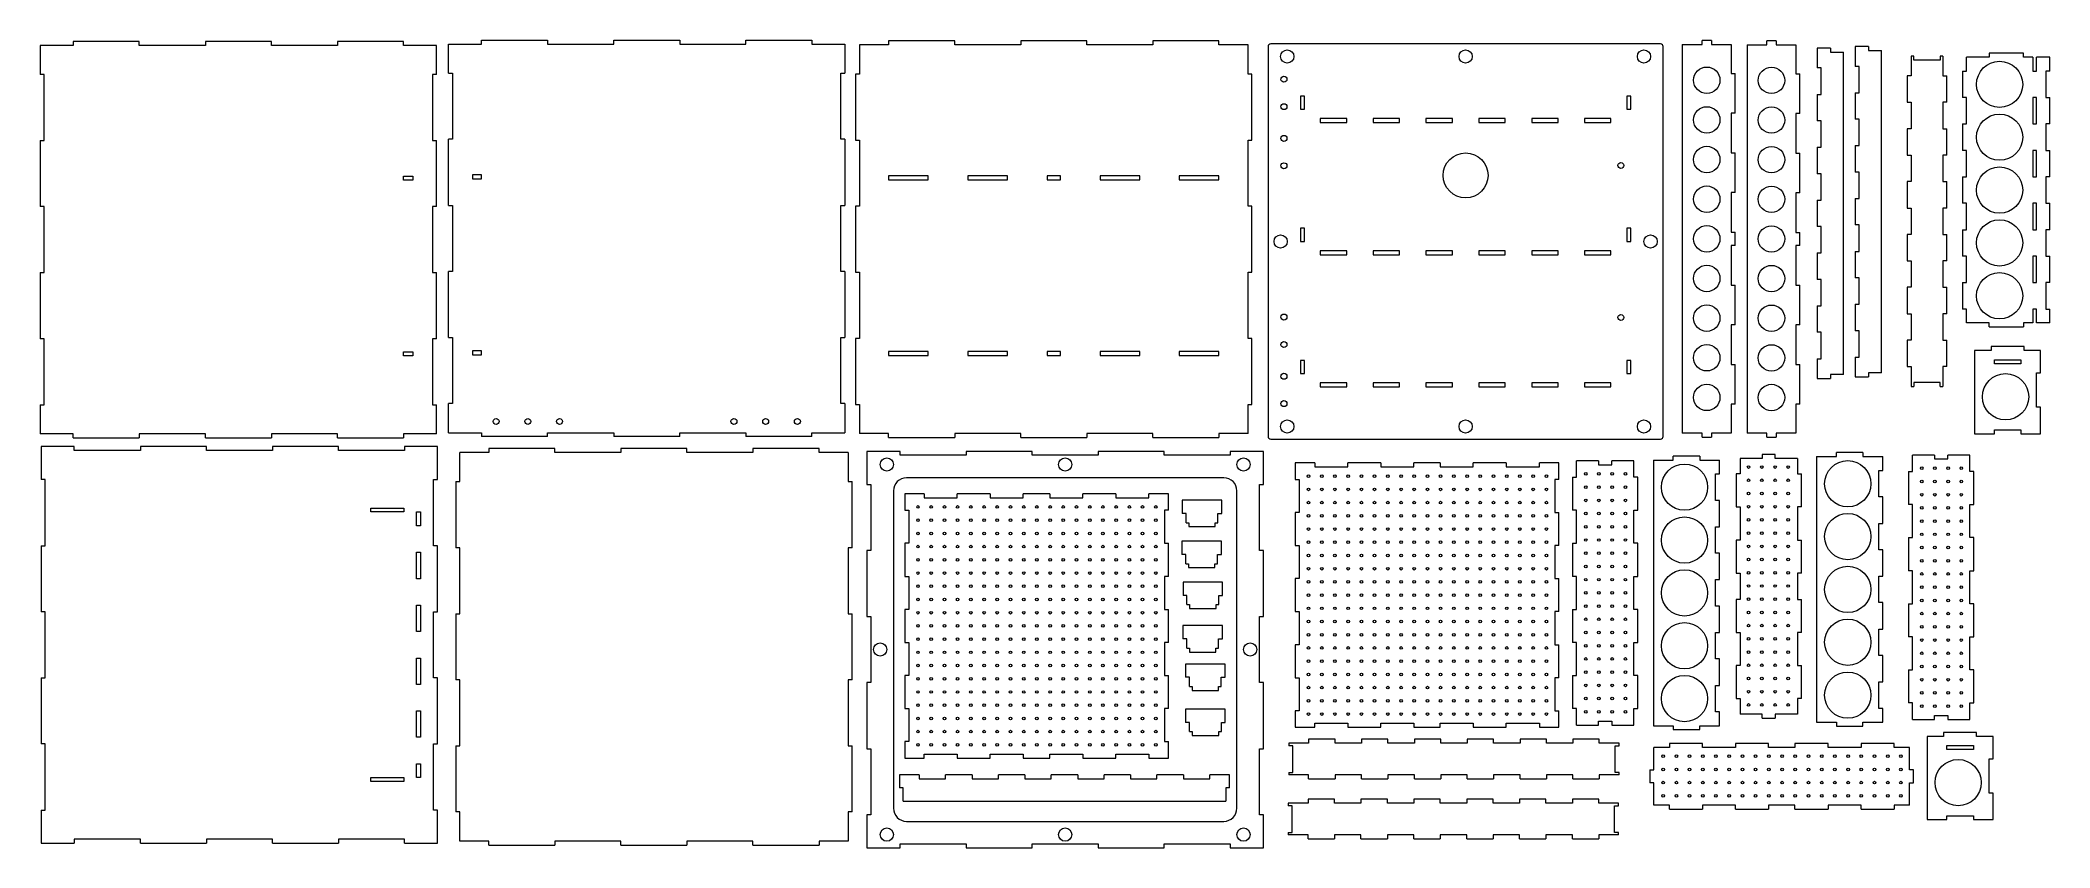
# Model space of a CAD drawing. Header units: millimetres. Extents: x 7 to 1528, y 183 to 794.
import ezdxf

# ---------------------------------------------------------------- set-up
doc = ezdxf.new("R2010")
doc.units = ezdxf.units.MM

msp = doc.modelspace()

# ---------------------------------------------------------------- linework, layer by layer
at = {"color": 7, "linetype": 'Continuous', "lineweight": 15}
for p, q in [((31.7, 793.2), (31.7, 790.2)), ((81.7, 793.2), (31.7, 793.2)), ((81.7, 790.2), (81.7, 793.2)), ((131.7, 793.2), (131.7, 790.2)), ((181.7, 793.2), (131.7, 793.2)), ((181.7, 790.2), (181.7, 793.2)), ((231.7, 793.2), (231.7, 790.2)), ((281.7, 793.2), (231.7, 793.2)), ((281.7, 790.2), (281.7, 793.2)), ((315.8, 769.1), (315.8, 791.1)), ((315.8, 791.1), (340.8, 791.1)), ((340.8, 791.1), (340.8, 794.1)), ((340.8, 794.1), (390.8, 794.1)), ((390.8, 794.1), (390.8, 791.1)), ((390.8, 791.1), (440.8, 791.1)), ((440.8, 791.1), (440.8, 794.1)), ((440.8, 794.1), (490.8, 794.1)), ((490.8, 794.1), (490.8, 791.1)), ((490.8, 791.1), (540.8, 791.1)), ((540.8, 791.1), (540.8, 794.1)), ((540.8, 794.1), (590.8, 794.1)), ((590.8, 794.1), (590.8, 791.1)), ((590.8, 791.1), (615.8, 791.1)), ((615.8, 791.1), (615.8, 769.1)), ((648.9, 793.5), (648.9, 790.5)), ((698.9, 793.5), (648.9, 793.5)), ((698.9, 790.5), (698.9, 793.5)), ((748.9, 793.5), (748.9, 790.5)), ((798.9, 793.5), (748.9, 793.5)), ((798.9, 790.5), (798.9, 793.5)), ((848.9, 793.5), (848.9, 790.5)), ((898.9, 793.5), (848.9, 793.5)), ((898.9, 790.5), (898.9, 793.5)), ((1233.1, 791.3), (938.1, 791.3)), ((1264.6, 790.8), (1264.6, 793.8)), ((1271.6, 793.8), (1264.6, 793.8)), ((1271.6, 793.8), (1271.6, 790.8)), ((1313.6, 790.7), (1313.6, 793.7)), ((1320.6, 793.7), (1313.6, 793.7)), ((1320.6, 793.7), (1320.6, 790.7)), ((31.7, 790.2), (6.7, 790.2)), ((6.7, 790.2), (6.7, 768.2)), ((131.7, 790.2), (81.7, 790.2)), ((231.7, 790.2), (181.7, 790.2)), ((306.7, 790.2), (281.7, 790.2)), ((306.7, 768.2), (306.7, 790.2)), ((626.9, 790.5), (626.9, 768.5)), ((648.9, 790.5), (626.9, 790.5)), ((748.9, 790.5), (698.9, 790.5)), ((848.9, 790.5), (798.9, 790.5)), ((920.9, 790.5), (898.9, 790.5)), ((920.9, 768.5), (920.9, 790.5)), ((936.1, 789.3), (936.1, 494.3)), ((1235.1, 494.3), (1235.1, 789.3)), ((1249.6, 790.8), (1249.6, 496.8)), ((1249.6, 790.8), (1264.6, 790.8)), ((1271.6, 790.8), (1286.6, 790.8)), ((1286.6, 790.8), (1286.6, 768.8)), ((1298.6, 790.7), (1298.6, 496.7)), ((1298.6, 790.7), (1313.6, 790.7)), ((1320.6, 790.7), (1335.6, 790.7)), ((1335.6, 790.7), (1335.6, 768.7)), ((1351.7, 788.1), (1351.7, 773.1)), ((1361.7, 788.1), (1351.7, 788.1)), ((1361.7, 788.1), (1361.7, 785.1)), ((1361.7, 785.1), (1371.7, 785.1)), ((1371.7, 541.1), (1371.7, 785.1)), ((1380.5, 789.3), (1380.5, 774.3)), ((1390.5, 789.3), (1380.5, 789.3)), ((1390.5, 789.3), (1390.5, 786.3)), ((1390.5, 786.3), (1400.5, 786.3)), ((1400.5, 542.3), (1400.5, 786.3)), ((1422.8, 782.1), (1422.8, 767.1)), ((1424.8, 782.1), (1422.8, 782.1)), ((1424.8, 779.1), (1424.8, 782.1)), ((1444.8, 779.1), (1424.8, 779.1)), ((1444.8, 782.1), (1444.8, 779.1)), ((1446.8, 782.1), (1444.8, 782.1)), ((1446.8, 782.1), (1446.8, 767.1)), ((1464.8, 770.7), (1464.8, 781.2)), ((1481.8, 781.2), (1464.8, 781.2)), ((1481.8, 784.2), (1481.8, 781.2)), ((1507.8, 784.2), (1481.8, 784.2)), ((1507.8, 781.2), (1507.8, 784.2)), ((1514.8, 781.2), (1507.8, 781.2)), ((1514.8, 781.2), (1514.8, 770.7)), ((1517.8, 770.7), (1517.8, 781.2)), ((1527.8, 781.2), (1517.8, 781.2)), ((1527.8, 770.7), (1527.8, 781.2)), ((9.7, 768.2), (6.7, 768.2)), ((9.7, 718.2), (9.7, 768.2)), ((306.7, 768.2), (303.7, 768.2)), ((303.7, 768.2), (303.7, 718.2)), ((315.8, 769.1), (318.8, 769.1)), ((318.8, 769.1), (318.8, 719.1)), ((612.8, 769.1), (615.8, 769.1)), ((612.8, 719.1), (612.8, 769.1)), ((623.9, 768.5), (623.9, 718.5)), ((626.9, 768.5), (623.9, 768.5)), ((923.9, 768.5), (920.9, 768.5)), ((923.9, 718.5), (923.9, 768.5)), ((1286.6, 768.8), (1289.6, 768.8)), ((1289.6, 738.8), (1289.6, 768.8)), ((1335.6, 768.7), (1338.6, 768.7)), ((1338.6, 738.7), (1338.6, 768.7)), ((1354.7, 773.1), (1351.7, 773.1)), ((1354.7, 753.1), (1354.7, 773.1)), ((1383.5, 774.3), (1380.5, 774.3)), ((1383.5, 754.3), (1383.5, 774.3)), ((1419.8, 767.1), (1419.8, 747.1)), ((1422.8, 767.1), (1419.8, 767.1)), ((1446.8, 767.1), (1449.8, 767.1)), ((1449.8, 747.1), (1449.8, 767.1)), ((1461.8, 770.7), (1461.8, 750.7)), ((1461.8, 770.7), (1464.8, 770.7)), ((1514.8, 770.7), (1517.8, 770.7)), ((1527.8, 770.7), (1524.8, 770.7)), ((1524.8, 770.7), (1524.8, 750.7)), ((963.6, 751.8), (960.6, 751.8)), ((960.6, 751.8), (960.6, 741.8)), ((963.6, 741.8), (963.6, 751.8)), ((1210.6, 751.8), (1207.6, 751.8)), ((1207.6, 751.8), (1207.6, 741.8)), ((1210.6, 741.8), (1210.6, 751.8)), ((1351.7, 753.1), (1354.7, 753.1)), ((1351.7, 753.1), (1351.7, 733.1)), ((1380.5, 754.3), (1383.5, 754.3)), ((1380.5, 754.3), (1380.5, 734.3)), ((1419.8, 747.1), (1422.8, 747.1)), ((1422.8, 747.1), (1422.8, 727.1)), ((1449.8, 747.1), (1446.8, 747.1)), ((1446.8, 747.1), (1446.8, 727.1)), ((1464.8, 750.7), (1461.8, 750.7)), ((1464.8, 730.7), (1464.8, 750.7)), ((1517.8, 750.7), (1514.8, 750.7)), ((1514.8, 750.7), (1514.8, 730.7)), ((1517.8, 730.7), (1517.8, 750.7)), ((1524.8, 750.7), (1527.8, 750.7)), ((1527.8, 730.7), (1527.8, 750.7)), ((960.6, 741.8), (963.6, 741.8)), ((995.6, 734.8), (975.6, 734.8)), ((975.6, 734.8), (975.6, 731.8)), ((975.6, 731.8), (995.6, 731.8)), ((995.6, 731.8), (995.6, 734.8)), ((1035.6, 734.8), (1015.6, 734.8)), ((1015.6, 734.8), (1015.6, 731.8)), ((1015.6, 731.8), (1035.6, 731.8)), ((1035.6, 731.8), (1035.6, 734.8)), ((1075.6, 734.8), (1055.6, 734.8)), ((1055.6, 734.8), (1055.6, 731.8)), ((1055.6, 731.8), (1075.6, 731.8)), ((1075.6, 731.8), (1075.6, 734.8)), ((1115.6, 734.8), (1095.6, 734.8)), ((1095.6, 734.8), (1095.6, 731.8)), ((1095.6, 731.8), (1115.6, 731.8)), ((1115.6, 731.8), (1115.6, 734.8)), ((1155.6, 734.8), (1135.6, 734.8)), ((1135.6, 734.8), (1135.6, 731.8)), ((1135.6, 731.8), (1155.6, 731.8)), ((1155.6, 731.8), (1155.6, 734.8)), ((1195.6, 734.8), (1175.6, 734.8)), ((1175.6, 734.8), (1175.6, 731.8)), ((1175.6, 731.8), (1195.6, 731.8)), ((1195.6, 731.8), (1195.6, 734.8)), ((1207.6, 741.8), (1210.6, 741.8)), ((1289.6, 738.8), (1286.6, 738.8)), ((1286.6, 738.8), (1286.6, 708.8)), ((1338.6, 738.7), (1335.6, 738.7)), ((1335.6, 738.7), (1335.6, 708.7)), ((1354.7, 733.1), (1351.7, 733.1)), ((1354.7, 713.1), (1354.7, 733.1)), ((1383.5, 734.3), (1380.5, 734.3)), ((1383.5, 714.3), (1383.5, 734.3)), ((1461.8, 730.7), (1461.8, 710.7)), ((1461.8, 730.7), (1464.8, 730.7)), ((1514.8, 730.7), (1517.8, 730.7)), ((1527.8, 730.7), (1524.8, 730.7)), ((1524.8, 730.7), (1524.8, 710.7)), ((6.7, 718.2), (9.7, 718.2)), ((6.7, 718.2), (6.7, 668.2)), ((303.7, 718.2), (306.7, 718.2)), ((306.7, 668.2), (306.7, 718.2)), ((318.8, 719.1), (315.8, 719.1)), ((315.8, 669.1), (315.8, 719.1)), ((615.8, 719.1), (612.8, 719.1)), ((615.8, 719.1), (615.8, 669.1)), ((623.9, 718.5), (626.9, 718.5)), ((626.9, 718.5), (626.9, 668.5)), ((920.9, 718.5), (923.9, 718.5)), ((920.9, 668.5), (920.9, 718.5)), ((1419.8, 727.1), (1419.8, 707.1)), ((1422.8, 727.1), (1419.8, 727.1)), ((1446.8, 727.1), (1449.8, 727.1)), ((1449.8, 707.1), (1449.8, 727.1)), ((1286.6, 708.8), (1289.6, 708.8)), ((1289.6, 678.8), (1289.6, 708.8)), ((1335.6, 708.7), (1338.6, 708.7)), ((1338.6, 678.7), (1338.6, 708.7)), ((1351.7, 713.1), (1354.7, 713.1)), ((1351.7, 713.1), (1351.7, 693.1)), ((1380.5, 714.3), (1383.5, 714.3)), ((1380.5, 714.3), (1380.5, 694.3)), ((1419.8, 707.1), (1422.8, 707.1)), ((1422.8, 707.1), (1422.8, 687.1)), ((1449.8, 707.1), (1446.8, 707.1)), ((1446.8, 707.1), (1446.8, 687.1)), ((1464.8, 710.7), (1461.8, 710.7)), ((1464.8, 690.7), (1464.8, 710.7)), ((1517.8, 710.7), (1514.8, 710.7)), ((1514.8, 710.7), (1514.8, 690.7)), ((1517.8, 690.7), (1517.8, 710.7)), ((1524.8, 710.7), (1527.8, 710.7)), ((1527.8, 690.7), (1527.8, 710.7)), ((281.7, 691.2), (288.7, 691.2)), ((281.7, 688.2), (281.7, 691.2)), ((288.7, 688.2), (281.7, 688.2)), ((288.7, 691.2), (288.7, 688.2)), ((340.8, 692.1), (333.8, 692.1)), ((333.8, 692.1), (333.8, 689.1)), ((333.8, 689.1), (340.8, 689.1)), ((340.8, 689.1), (340.8, 692.1)), ((678.9, 691.5), (648.9, 691.5)), ((648.9, 691.5), (648.9, 688.5)), ((648.9, 688.5), (678.9, 688.5)), ((678.9, 688.5), (678.9, 691.5)), ((738.9, 691.5), (708.9, 691.5)), ((708.9, 691.5), (708.9, 688.5)), ((708.9, 688.5), (738.9, 688.5)), ((738.9, 688.5), (738.9, 691.5)), ((778.9, 691.5), (768.9, 691.5)), ((768.9, 691.5), (768.9, 688.5)), ((768.9, 688.5), (778.9, 688.5)), ((778.9, 688.5), (778.9, 691.5)), ((838.9, 691.5), (808.9, 691.5)), ((808.9, 691.5), (808.9, 688.5)), ((808.9, 688.5), (838.9, 688.5)), ((838.9, 688.5), (838.9, 691.5)), ((898.9, 691.5), (868.9, 691.5)), ((868.9, 691.5), (868.9, 688.5)), ((868.9, 688.5), (898.9, 688.5)), ((898.9, 688.5), (898.9, 691.5)), ((1354.7, 693.1), (1351.7, 693.1)), ((1354.7, 673.1), (1354.7, 693.1)), ((1383.5, 694.3), (1380.5, 694.3)), ((1383.5, 674.3), (1383.5, 694.3)), ((1419.8, 687.1), (1419.8, 667.1)), ((1422.8, 687.1), (1419.8, 687.1)), ((1446.8, 687.1), (1449.8, 687.1)), ((1449.8, 667.1), (1449.8, 687.1)), ((1461.8, 690.7), (1461.8, 670.7)), ((1461.8, 690.7), (1464.8, 690.7)), ((1514.8, 690.7), (1517.8, 690.7)), ((1527.8, 690.7), (1524.8, 690.7)), ((1524.8, 690.7), (1524.8, 670.7)), ((1289.6, 678.8), (1286.6, 678.8)), ((1286.6, 678.8), (1286.6, 648.8)), ((1338.6, 678.7), (1335.6, 678.7)), ((1335.6, 678.7), (1335.6, 648.7)), ((1351.7, 673.1), (1354.7, 673.1)), ((1351.7, 673.1), (1351.7, 653.1)), ((1380.5, 674.3), (1383.5, 674.3)), ((1380.5, 674.3), (1380.5, 654.3)), ((1464.8, 670.7), (1461.8, 670.7)), ((1464.8, 650.7), (1464.8, 670.7)), ((1517.8, 670.7), (1514.8, 670.7)), ((1514.8, 670.7), (1514.8, 650.7)), ((1517.8, 650.7), (1517.8, 670.7)), ((1524.8, 670.7), (1527.8, 670.7)), ((1527.8, 650.7), (1527.8, 670.7)), ((9.7, 668.2), (6.7, 668.2)), ((9.7, 618.2), (9.7, 668.2)), ((306.7, 668.2), (303.7, 668.2)), ((303.7, 668.2), (303.7, 618.2)), ((315.8, 669.1), (318.8, 669.1)), ((318.8, 669.1), (318.8, 619.1)), ((612.8, 669.1), (615.8, 669.1)), ((612.8, 619.1), (612.8, 669.1)), ((626.9, 668.5), (623.9, 668.5)), ((623.9, 668.5), (623.9, 618.5)), ((923.9, 668.5), (920.9, 668.5)), ((923.9, 618.5), (923.9, 668.5)), ((1383.5, 654.3), (1380.5, 654.3)), ((1383.5, 634.3), (1383.5, 654.3)), ((1419.8, 667.1), (1422.8, 667.1)), ((1422.8, 667.1), (1422.8, 647.1)), ((1449.8, 667.1), (1446.8, 667.1)), ((1446.8, 667.1), (1446.8, 647.1)), ((963.6, 651.8), (960.6, 651.8)), ((960.6, 651.8), (960.6, 641.8)), ((960.6, 641.8), (963.6, 641.8)), ((963.6, 641.8), (963.6, 651.8)), ((1207.6, 651.8), (1207.6, 641.8)), ((1210.6, 651.8), (1207.6, 651.8)), ((1207.6, 641.8), (1210.6, 641.8)), ((1210.6, 641.8), (1210.6, 651.8)), ((1286.6, 648.8), (1289.6, 648.8)), ((1289.6, 638.8), (1289.6, 648.8)), ((1335.6, 648.7), (1338.6, 648.7)), ((1338.6, 638.7), (1338.6, 648.7)), ((1354.7, 653.1), (1351.7, 653.1)), ((1354.7, 633.1), (1354.7, 653.1)), ((1419.8, 647.1), (1419.8, 627.1)), ((1422.8, 647.1), (1419.8, 647.1)), ((1446.8, 647.1), (1449.8, 647.1)), ((1449.8, 627.1), (1449.8, 647.1)), ((1461.8, 650.7), (1461.8, 630.7)), ((1461.8, 650.7), (1464.8, 650.7)), ((1514.8, 650.7), (1517.8, 650.7)), ((1527.8, 650.7), (1524.8, 650.7)), ((1524.8, 650.7), (1524.8, 630.7)), ((995.6, 634.8), (975.6, 634.8)), ((975.6, 634.8), (975.6, 631.8)), ((975.6, 631.8), (995.6, 631.8)), ((995.6, 631.8), (995.6, 634.8)), ((1035.6, 634.8), (1015.6, 634.8)), ((1015.6, 634.8), (1015.6, 631.8)), ((1015.6, 631.8), (1035.6, 631.8)), ((1035.6, 631.8), (1035.6, 634.8)), ((1075.6, 634.8), (1055.6, 634.8)), ((1055.6, 634.8), (1055.6, 631.8)), ((1055.6, 631.8), (1075.6, 631.8)), ((1075.6, 631.8), (1075.6, 634.8)), ((1095.6, 634.8), (1095.6, 631.8)), ((1115.6, 634.8), (1095.6, 634.8)), ((1095.6, 631.8), (1115.6, 631.8)), ((1115.6, 631.8), (1115.6, 634.8)), ((1135.6, 634.8), (1135.6, 631.8)), ((1155.6, 634.8), (1135.6, 634.8)), ((1135.6, 631.8), (1155.6, 631.8)), ((1155.6, 631.8), (1155.6, 634.8)), ((1175.6, 634.8), (1175.6, 631.8)), ((1195.6, 634.8), (1175.6, 634.8)), ((1175.6, 631.8), (1195.6, 631.8)), ((1195.6, 631.8), (1195.6, 634.8)), ((1289.6, 638.8), (1286.6, 638.8)), ((1286.6, 638.8), (1286.6, 608.8)), ((1338.6, 638.7), (1335.6, 638.7)), ((1335.6, 638.7), (1335.6, 608.7)), ((1351.7, 633.1), (1354.7, 633.1)), ((1351.7, 633.1), (1351.7, 613.1)), ((1380.5, 634.3), (1383.5, 634.3)), ((1380.5, 634.3), (1380.5, 614.3)), ((1419.8, 627.1), (1422.8, 627.1)), ((1422.8, 627.1), (1422.8, 607.1)), ((1449.8, 627.1), (1446.8, 627.1)), ((1446.8, 627.1), (1446.8, 607.1)), ((1464.8, 630.7), (1461.8, 630.7)), ((1464.8, 610.7), (1464.8, 630.7)), ((1517.8, 630.7), (1514.8, 630.7)), ((1514.8, 630.7), (1514.8, 610.7)), ((1517.8, 610.7), (1517.8, 630.7)), ((1524.8, 630.7), (1527.8, 630.7)), ((1527.8, 610.7), (1527.8, 630.7)), ((6.7, 618.2), (9.7, 618.2)), ((6.7, 618.2), (6.7, 568.2)), ((303.7, 618.2), (306.7, 618.2)), ((306.7, 568.2), (306.7, 618.2)), ((318.8, 619.1), (315.8, 619.1)), ((315.8, 569.1), (315.8, 619.1)), ((615.8, 619.1), (612.8, 619.1)), ((615.8, 619.1), (615.8, 569.1)), ((623.9, 618.5), (626.9, 618.5)), ((626.9, 618.5), (626.9, 568.5)), ((920.9, 618.5), (923.9, 618.5)), ((920.9, 568.5), (920.9, 618.5)), ((1286.6, 608.8), (1289.6, 608.8)), ((1289.6, 578.8), (1289.6, 608.8)), ((1335.6, 608.7), (1338.6, 608.7)), ((1338.6, 578.7), (1338.6, 608.7)), ((1354.7, 613.1), (1351.7, 613.1)), ((1354.7, 593.1), (1354.7, 613.1)), ((1383.5, 614.3), (1380.5, 614.3)), ((1383.5, 594.3), (1383.5, 614.3)), ((1461.8, 610.7), (1461.8, 590.7)), ((1461.8, 610.7), (1464.8, 610.7)), ((1514.8, 610.7), (1517.8, 610.7)), ((1527.8, 610.7), (1524.8, 610.7)), ((1524.8, 610.7), (1524.8, 590.7)), ((1380.5, 594.3), (1383.5, 594.3)), ((1380.5, 594.3), (1380.5, 574.3)), ((1419.8, 607.1), (1419.8, 587.1)), ((1422.8, 607.1), (1419.8, 607.1)), ((1446.8, 607.1), (1449.8, 607.1)), ((1449.8, 587.1), (1449.8, 607.1)), ((1289.6, 578.8), (1286.6, 578.8)), ((1286.6, 578.8), (1286.6, 548.8)), ((1338.6, 578.7), (1335.6, 578.7)), ((1335.6, 578.7), (1335.6, 548.7)), ((1351.7, 593.1), (1354.7, 593.1)), ((1351.7, 593.1), (1351.7, 573.1)), ((1419.8, 587.1), (1422.8, 587.1)), ((1422.8, 587.1), (1422.8, 567.1)), ((1449.8, 587.1), (1446.8, 587.1)), ((1446.8, 587.1), (1446.8, 567.1)), ((1464.8, 590.7), (1461.8, 590.7)), ((1464.8, 580.2), (1464.8, 590.7)), ((1481.8, 580.2), (1464.8, 580.2)), ((1481.8, 577.2), (1481.8, 580.2)), ((1507.8, 580.2), (1507.8, 577.2)), ((1514.8, 580.2), (1507.8, 580.2)), ((1517.8, 590.7), (1514.8, 590.7)), ((1514.8, 590.7), (1514.8, 580.2)), ((1517.8, 580.2), (1517.8, 590.7)), ((1527.8, 580.2), (1517.8, 580.2)), ((1524.8, 590.7), (1527.8, 590.7)), ((1527.8, 580.2), (1527.8, 590.7)), ((9.7, 568.2), (6.7, 568.2)), ((9.7, 518.2), (9.7, 568.2)), ((306.7, 568.2), (303.7, 568.2)), ((303.7, 568.2), (303.7, 518.2)), ((315.8, 569.1), (318.8, 569.1)), ((318.8, 569.1), (318.8, 519.1)), ((612.8, 569.1), (615.8, 569.1)), ((612.8, 519.1), (612.8, 569.1)), ((626.9, 568.5), (623.9, 568.5)), ((623.9, 568.5), (623.9, 518.5)), ((923.9, 568.5), (920.9, 568.5)), ((923.9, 518.5), (923.9, 568.5)), ((1354.7, 573.1), (1351.7, 573.1)), ((1354.7, 553.1), (1354.7, 573.1)), ((1383.5, 574.3), (1380.5, 574.3)), ((1383.5, 554.3), (1383.5, 574.3)), ((1419.8, 567.1), (1419.8, 547.1)), ((1422.8, 567.1), (1419.8, 567.1)), ((1446.8, 567.1), (1449.8, 567.1)), ((1449.8, 547.1), (1449.8, 567.1)), ((1481.8, 577.2), (1507.8, 577.2)), ((281.7, 558.2), (288.7, 558.2)), ((281.7, 555.2), (281.7, 558.2)), ((288.7, 555.2), (281.7, 555.2)), ((288.7, 558.2), (288.7, 555.2)), ((340.8, 559.1), (333.8, 559.1)), ((333.8, 559.1), (333.8, 556.1)), ((333.8, 556.1), (340.8, 556.1)), ((340.8, 556.1), (340.8, 559.1)), ((678.9, 558.5), (648.9, 558.5)), ((648.9, 558.5), (648.9, 555.5)), ((648.9, 555.5), (678.9, 555.5)), ((678.9, 555.5), (678.9, 558.5)), ((738.9, 558.5), (708.9, 558.5)), ((708.9, 558.5), (708.9, 555.5)), ((708.9, 555.5), (738.9, 555.5)), ((738.9, 555.5), (738.9, 558.5)), ((778.9, 558.5), (768.9, 558.5)), ((768.9, 558.5), (768.9, 555.5)), ((768.9, 555.5), (778.9, 555.5)), ((778.9, 555.5), (778.9, 558.5)), ((838.9, 558.5), (808.9, 558.5)), ((808.9, 558.5), (808.9, 555.5)), ((808.9, 555.5), (838.9, 555.5)), ((838.9, 555.5), (838.9, 558.5)), ((898.9, 558.5), (868.9, 558.5)), ((868.9, 558.5), (868.9, 555.5)), ((868.9, 555.5), (898.9, 555.5)), ((898.9, 555.5), (898.9, 558.5)), ((963.6, 551.8), (960.6, 551.8)), ((960.6, 551.8), (960.6, 541.8)), ((963.6, 541.8), (963.6, 551.8)), ((1210.6, 551.8), (1207.6, 551.8)), ((1207.6, 551.8), (1207.6, 541.8)), ((1210.6, 541.8), (1210.6, 551.8)), ((1286.6, 548.8), (1289.6, 548.8)), ((1289.6, 518.8), (1289.6, 548.8)), ((1335.6, 548.7), (1338.6, 548.7)), ((1338.6, 518.7), (1338.6, 548.7)), ((1351.7, 553.1), (1354.7, 553.1)), ((1351.7, 553.1), (1351.7, 538.1)), ((1380.5, 554.3), (1383.5, 554.3)), ((1380.5, 554.3), (1380.5, 539.3)), ((1483.3, 559.3), (1470.8, 559.3)), ((1470.8, 559.3), (1470.8, 496.3)), ((1483.3, 562.3), (1483.3, 559.3)), ((1508.3, 562.3), (1483.3, 562.3)), ((1485.8, 552.3), (1505.8, 552.3)), ((1485.8, 549.3), (1485.8, 552.3)), ((1505.8, 549.3), (1485.8, 549.3)), ((1505.8, 552.3), (1505.8, 549.3)), ((1508.3, 559.3), (1508.3, 562.3)), ((1520.8, 559.3), (1508.3, 559.3)), ((1520.8, 542.3), (1520.8, 559.3)), ((960.6, 541.8), (963.6, 541.8)), ((995.6, 534.8), (975.6, 534.8)), ((975.6, 534.8), (975.6, 531.8)), ((995.6, 531.8), (995.6, 534.8)), ((1035.6, 534.8), (1015.6, 534.8)), ((1015.6, 534.8), (1015.6, 531.8)), ((1035.6, 531.8), (1035.6, 534.8)), ((1075.6, 534.8), (1055.6, 534.8)), ((1055.6, 534.8), (1055.6, 531.8)), ((1075.6, 531.8), (1075.6, 534.8)), ((1115.6, 534.8), (1095.6, 534.8)), ((1095.6, 534.8), (1095.6, 531.8)), ((1115.6, 531.8), (1115.6, 534.8)), ((1155.6, 534.8), (1135.6, 534.8)), ((1135.6, 534.8), (1135.6, 531.8)), ((1155.6, 531.8), (1155.6, 534.8)), ((1195.6, 534.8), (1175.6, 534.8)), ((1175.6, 534.8), (1175.6, 531.8)), ((1195.6, 531.8), (1195.6, 534.8)), ((1207.6, 541.8), (1210.6, 541.8)), ((1351.7, 538.1), (1361.7, 538.1)), ((1371.7, 541.1), (1361.7, 541.1)), ((1361.7, 541.1), (1361.7, 538.1)), ((1380.5, 539.3), (1390.5, 539.3)), ((1400.5, 542.3), (1390.5, 542.3)), ((1390.5, 542.3), (1390.5, 539.3)), ((1419.8, 547.1), (1422.8, 547.1)), ((1422.8, 547.1), (1422.8, 532.1)), ((1444.8, 535.1), (1424.8, 535.1)), ((1424.8, 535.1), (1424.8, 532.1)), ((1444.8, 532.1), (1444.8, 535.1)), ((1449.8, 547.1), (1446.8, 547.1)), ((1446.8, 547.1), (1446.8, 532.1)), ((1517.8, 542.3), (1520.8, 542.3)), ((1517.8, 516.3), (1517.8, 542.3)), ((6.7, 518.2), (6.7, 496.2)), ((6.7, 518.2), (9.7, 518.2)), ((303.7, 518.2), (306.7, 518.2)), ((306.7, 496.2), (306.7, 518.2)), ((318.8, 519.1), (315.8, 519.1)), ((315.8, 497.1), (315.8, 519.1)), ((615.8, 519.1), (612.8, 519.1)), ((615.8, 519.1), (615.8, 497.1)), ((623.9, 518.5), (626.9, 518.5)), ((626.9, 518.5), (626.9, 496.5)), ((920.9, 518.5), (923.9, 518.5)), ((920.9, 496.5), (920.9, 518.5)), ((975.6, 531.8), (995.6, 531.8)), ((1015.6, 531.8), (1035.6, 531.8)), ((1055.6, 531.8), (1075.6, 531.8)), ((1095.6, 531.8), (1115.6, 531.8)), ((1135.6, 531.8), (1155.6, 531.8)), ((1175.6, 531.8), (1195.6, 531.8)), ((1289.6, 518.8), (1286.6, 518.8)), ((1286.6, 518.8), (1286.6, 496.8)), ((1338.6, 518.7), (1335.6, 518.7)), ((1335.6, 518.7), (1335.6, 496.7)), ((1422.8, 532.1), (1424.8, 532.1)), ((1444.8, 532.1), (1446.8, 532.1)), ((1520.8, 516.3), (1517.8, 516.3)), ((1520.8, 496.3), (1520.8, 516.3)), ((31.7, 496.2), (6.7, 496.2)), ((31.7, 493.2), (31.7, 496.2)), ((31.7, 493.2), (81.7, 493.2)), ((131.7, 496.2), (81.7, 496.2)), ((81.7, 496.2), (81.7, 493.2)), ((131.7, 493.2), (131.7, 496.2)), ((131.7, 493.2), (181.7, 493.2)), ((231.7, 496.2), (181.7, 496.2)), ((181.7, 496.2), (181.7, 493.2)), ((231.7, 493.2), (231.7, 496.2)), ((231.7, 493.2), (281.7, 493.2)), ((306.7, 496.2), (281.7, 496.2)), ((281.7, 496.2), (281.7, 493.2)), ((315.8, 497.1), (340.8, 497.1)), ((340.8, 497.1), (340.8, 494.1)), ((390.8, 494.1), (340.8, 494.1)), ((390.8, 497.1), (440.8, 497.1)), ((390.8, 494.1), (390.8, 497.1)), ((440.8, 497.1), (440.8, 494.1)), ((490.8, 494.1), (440.8, 494.1)), ((490.8, 497.1), (540.8, 497.1)), ((490.8, 494.1), (490.8, 497.1)), ((540.8, 497.1), (540.8, 494.1)), ((590.8, 494.1), (540.8, 494.1)), ((590.8, 497.1), (615.8, 497.1)), ((590.8, 494.1), (590.8, 497.1)), ((648.9, 496.5), (626.9, 496.5)), ((648.9, 493.5), (648.9, 496.5)), ((648.9, 493.5), (698.9, 493.5)), ((748.9, 496.5), (698.9, 496.5)), ((698.9, 496.5), (698.9, 493.5)), ((748.9, 493.5), (748.9, 496.5)), ((748.9, 493.5), (798.9, 493.5)), ((848.9, 496.5), (798.9, 496.5)), ((798.9, 496.5), (798.9, 493.5)), ((848.9, 493.5), (848.9, 496.5)), ((848.9, 493.5), (898.9, 493.5)), ((920.9, 496.5), (898.9, 496.5)), ((898.9, 496.5), (898.9, 493.5)), ((938.1, 492.3), (1233.1, 492.3)), ((1264.6, 496.8), (1249.6, 496.8)), ((1264.6, 493.8), (1264.6, 496.8)), ((1264.6, 493.8), (1271.6, 493.8)), ((1286.6, 496.8), (1271.6, 496.8)), ((1271.6, 496.8), (1271.6, 493.8)), ((1313.6, 496.7), (1298.6, 496.7)), ((1313.6, 493.7), (1313.6, 496.7)), ((1313.6, 493.7), (1320.6, 493.7)), ((1335.6, 496.7), (1320.6, 496.7)), ((1320.6, 496.7), (1320.6, 493.7)), ((1470.8, 496.3), (1485.8, 496.3)), ((1485.8, 499.3), (1505.8, 499.3)), ((1485.8, 496.3), (1485.8, 499.3)), ((1505.8, 499.3), (1505.8, 496.3)), ((1505.8, 496.3), (1520.8, 496.3)), ((7.5, 486.6), (7.5, 461.6)), ((32.5, 486.6), (7.5, 486.6)), ((32.5, 483.6), (32.5, 486.6)), ((82.5, 483.6), (32.5, 483.6)), ((82.5, 486.6), (82.5, 483.6)), ((132.5, 486.6), (82.5, 486.6)), ((132.5, 483.6), (132.5, 486.6)), ((182.5, 483.6), (132.5, 483.6)), ((182.5, 486.6), (182.5, 483.6)), ((232.5, 486.6), (182.5, 486.6)), ((232.5, 483.6), (232.5, 486.6)), ((282.5, 483.6), (232.5, 483.6)), ((282.5, 486.6), (282.5, 483.6)), ((307.5, 486.6), (282.5, 486.6)), ((307.5, 461.6), (307.5, 486.6)), ((324.2, 460.1), (324.2, 482.1)), ((346.2, 482.1), (324.2, 482.1)), ((346.2, 485.1), (346.2, 482.1)), ((396.2, 485.1), (346.2, 485.1)), ((396.2, 482.1), (396.2, 485.1)), ((446.2, 482.1), (396.2, 482.1)), ((446.2, 485.1), (446.2, 482.1)), ((496.2, 485.1), (446.2, 485.1)), ((496.2, 482.1), (496.2, 485.1)), ((546.2, 482.1), (496.2, 482.1)), ((546.2, 485.1), (546.2, 482.1)), ((596.2, 485.1), (546.2, 485.1)), ((596.2, 482.1), (596.2, 485.1)), ((618.2, 482.1), (596.2, 482.1)), ((618.2, 482.1), (618.2, 460.1)), ((632.5, 483), (632.5, 458)), ((657.5, 483), (632.5, 483)), ((657.5, 480), (657.5, 483)), ((707.5, 480), (657.5, 480)), ((707.5, 483), (707.5, 480)), ((757.5, 483), (707.5, 483)), ((757.5, 480), (757.5, 483)), ((807.5, 480), (757.5, 480)), ((807.5, 483), (807.5, 480)), ((857.5, 483), (807.5, 483)), ((857.5, 480), (857.5, 483)), ((907.5, 480), (857.5, 480)), ((907.5, 483), (907.5, 480)), ((932.5, 483), (907.5, 483)), ((932.5, 458), (932.5, 483)), ((956.7, 474.2), (956.7, 461.7)), ((971.4, 474.2), (956.7, 474.2)), ((971.4, 474.2), (971.4, 471.2)), ((996.4, 471.2), (996.4, 474.2)), ((1021.4, 474.2), (996.4, 474.2)), ((1021.4, 474.2), (1021.4, 471.2)), ((1046.4, 471.2), (1046.4, 474.2)), ((1066.4, 474.2), (1046.4, 474.2)), ((1066.4, 474.2), (1066.4, 471.2)), ((1091.4, 471.2), (1091.4, 474.2)), ((1116.4, 474.2), (1091.4, 474.2)), ((1116.4, 474.2), (1116.4, 471.2)), ((1141.4, 471.2), (1141.4, 474.2)), ((1156.2, 474.2), (1141.4, 474.2)), ((1156.2, 461.7), (1156.2, 474.2)), ((1169.5, 463.4), (1169.5, 475.9)), ((1186.3, 475.9), (1169.5, 475.9)), ((1186.3, 475.9), (1186.3, 472.9)), ((1186.3, 472.9), (1196.3, 472.9)), ((1196.3, 472.9), (1196.3, 475.9)), ((1213, 475.9), (1196.3, 475.9)), ((1213, 463.4), (1213, 475.9)), ((1227.8, 476.4), (1227.8, 275.4)), ((1227.8, 476.4), (1242.8, 476.4)), ((1242.8, 476.4), (1242.8, 479.4)), ((1262.8, 479.4), (1242.8, 479.4)), ((1262.8, 479.4), (1262.8, 476.4)), ((1262.8, 476.4), (1277.8, 476.4)), ((1277.8, 465.9), (1277.8, 476.4)), ((1293.3, 477.6), (1293.3, 465.9)), ((1310, 477.6), (1293.3, 477.6)), ((1320, 480.6), (1310, 480.6)), ((1310, 480.6), (1310, 477.6)), ((1320, 477.6), (1320, 480.6)), ((1336.8, 477.6), (1320, 477.6)), ((1336.8, 477.6), (1336.8, 465.9)), ((1351.3, 479), (1351.3, 278)), ((1351.3, 479), (1366.3, 479)), ((1366.3, 479), (1366.3, 482)), ((1386.3, 482), (1366.3, 482)), ((1386.3, 482), (1386.3, 479)), ((1386.3, 479), (1401.3, 479)), ((1401.3, 468.5), (1401.3, 479)), ((1423.8, 467.7), (1423.8, 480.2)), ((1440.5, 480.2), (1423.8, 480.2)), ((1440.5, 480.2), (1440.5, 477.2)), ((1440.5, 477.2), (1450.5, 477.2)), ((1450.5, 477.2), (1450.5, 480.2)), ((1467.3, 480.2), (1450.5, 480.2)), ((1467.3, 467.7), (1467.3, 480.2)), ((10.5, 461.6), (7.5, 461.6)), ((10.5, 411.6), (10.5, 461.6)), ((304.5, 461.6), (307.5, 461.6)), ((304.5, 411.6), (304.5, 461.6)), ((321.2, 460.1), (321.2, 410.1)), ((321.2, 460.1), (324.2, 460.1)), ((618.2, 460.1), (621.2, 460.1)), ((621.2, 410.1), (621.2, 460.1)), ((632.5, 458), (635.5, 458)), ((635.5, 458), (635.5, 408)), ((902.5, 463), (662.5, 463)), ((929.5, 458), (932.5, 458)), ((929.5, 408), (929.5, 458)), ((956.7, 461.7), (959.7, 461.7)), ((959.7, 461.7), (959.7, 436.7)), ((971.4, 471.2), (996.4, 471.2)), ((1021.4, 471.2), (1046.4, 471.2)), ((1066.4, 471.2), (1091.4, 471.2)), ((1116.4, 471.2), (1141.4, 471.2)), ((1156.2, 461.7), (1153.2, 461.7)), ((1153.2, 461.7), (1153.2, 436.7)), ((1166.5, 463.4), (1166.5, 438.4)), ((1166.5, 463.4), (1169.5, 463.4)), ((1216, 463.4), (1213, 463.4)), ((1216, 438.4), (1216, 463.4)), ((1274.8, 465.9), (1277.8, 465.9)), ((1274.8, 445.9), (1274.8, 465.9)), ((1290.3, 465.9), (1290.3, 440.9)), ((1293.3, 465.9), (1290.3, 465.9)), ((1336.8, 465.9), (1339.8, 465.9)), ((1339.8, 440.9), (1339.8, 465.9)), ((1398.3, 468.5), (1401.3, 468.5)), ((1398.3, 448.5), (1398.3, 468.5)), ((1420.8, 467.7), (1420.8, 442.7)), ((1420.8, 467.7), (1423.8, 467.7)), ((1470.3, 467.7), (1467.3, 467.7)), ((1470.3, 442.7), (1470.3, 467.7)), ((652.5, 453), (652.5, 213)), ((661.1, 450.9), (661.1, 438.4)), ((675.8, 450.9), (661.1, 450.9)), ((675.8, 450.9), (675.8, 447.9)), ((675.8, 447.9), (700.8, 447.9)), ((700.8, 447.9), (700.8, 450.9)), ((725.8, 450.9), (700.8, 450.9)), ((725.8, 450.9), (725.8, 447.9)), ((725.8, 447.9), (750.8, 447.9)), ((750.8, 447.9), (750.8, 450.9)), ((770.8, 450.9), (750.8, 450.9)), ((770.8, 450.9), (770.8, 447.9)), ((770.8, 447.9), (795.8, 447.9)), ((795.8, 447.9), (795.8, 450.9)), ((820.8, 450.9), (795.8, 450.9)), ((820.8, 450.9), (820.8, 447.9)), ((820.8, 447.9), (845.8, 447.9)), ((845.8, 447.9), (845.8, 450.9)), ((860.6, 450.9), (845.8, 450.9)), ((860.6, 438.4), (860.6, 450.9)), ((901.1, 446), (871.1, 446)), ((871.1, 446), (871.1, 436)), ((901.1, 436), (901.1, 446)), ((912.5, 213), (912.5, 453)), ((1277.8, 445.9), (1274.8, 445.9)), ((1277.8, 425.9), (1277.8, 445.9)), ((1401.3, 448.5), (1398.3, 448.5)), ((1401.3, 428.5), (1401.3, 448.5)), ((1423.8, 442.7), (1420.8, 442.7)), ((1423.8, 417.7), (1423.8, 442.7)), ((1467.3, 442.7), (1470.3, 442.7)), ((1467.3, 417.7), (1467.3, 442.7)), ((257, 440.1), (282, 440.1)), ((257, 437.1), (257, 440.1)), ((282, 437.1), (257, 437.1)), ((282, 440.1), (282, 437.1)), ((291.5, 426.6), (291.5, 437.1)), ((291.5, 437.1), (294.5, 437.1)), ((294.5, 426.6), (291.5, 426.6)), ((294.5, 437.1), (294.5, 426.6)), ((661.1, 438.4), (664.1, 438.4)), ((664.1, 438.4), (664.1, 413.4)), ((860.6, 438.4), (857.6, 438.4)), ((857.6, 438.4), (857.6, 413.4)), ((874.1, 436), (871.1, 436)), ((874.1, 429), (874.1, 436)), ((874.1, 429), (876.1, 429)), ((876.1, 429), (876.1, 426)), ((876.1, 426), (896.1, 426)), ((896.1, 429), (898.1, 429)), ((896.1, 426), (896.1, 429)), ((898.1, 436), (901.1, 436)), ((898.1, 429), (898.1, 436)), ((956.7, 436.7), (956.7, 411.7)), ((959.7, 436.7), (956.7, 436.7)), ((1153.2, 436.7), (1156.2, 436.7)), ((1156.2, 411.7), (1156.2, 436.7)), ((1169.5, 438.4), (1166.5, 438.4)), ((1169.5, 413.4), (1169.5, 438.4)), ((1213, 438.4), (1216, 438.4)), ((1213, 413.4), (1213, 438.4)), ((1274.8, 425.9), (1277.8, 425.9)), ((1274.8, 405.9), (1274.8, 425.9)), ((1290.3, 440.9), (1293.3, 440.9)), ((1293.3, 440.9), (1293.3, 415.9)), ((1339.8, 440.9), (1336.8, 440.9)), ((1336.8, 440.9), (1336.8, 415.9)), ((1398.3, 428.5), (1401.3, 428.5)), ((1398.3, 408.5), (1398.3, 428.5)), ((7.5, 411.6), (7.5, 361.6)), ((7.5, 411.6), (10.5, 411.6)), ((307.5, 411.6), (304.5, 411.6)), ((307.5, 361.6), (307.5, 411.6)), ((661.1, 413.4), (661.1, 388.4)), ((664.1, 413.4), (661.1, 413.4)), ((857.6, 413.4), (860.6, 413.4)), ((860.6, 388.4), (860.6, 413.4)), ((900.8, 415), (870.8, 415)), ((870.8, 415), (870.8, 405)), ((900.8, 405), (900.8, 415)), ((956.7, 411.7), (959.7, 411.7)), ((959.7, 411.7), (959.7, 386.7)), ((1156.2, 411.7), (1153.2, 411.7)), ((1153.2, 411.7), (1153.2, 386.7)), ((1166.5, 413.4), (1166.5, 388.4)), ((1166.5, 413.4), (1169.5, 413.4)), ((1216, 413.4), (1213, 413.4)), ((1216, 388.4), (1216, 413.4)), ((1290.3, 415.9), (1290.3, 390.9)), ((1293.3, 415.9), (1290.3, 415.9)), ((1336.8, 415.9), (1339.8, 415.9)), ((1339.8, 390.9), (1339.8, 415.9)), ((1420.8, 417.7), (1420.8, 392.7)), ((1420.8, 417.7), (1423.8, 417.7)), ((1470.3, 417.7), (1467.3, 417.7)), ((1470.3, 392.7), (1470.3, 417.7)), ((291.5, 386.6), (291.5, 406.6)), ((291.5, 406.6), (294.5, 406.6)), ((294.5, 406.6), (294.5, 386.6)), ((324.2, 410.1), (321.2, 410.1)), ((324.2, 360.1), (324.2, 410.1)), ((621.2, 410.1), (618.2, 410.1)), ((618.2, 410.1), (618.2, 360.1)), ((632.5, 408), (632.5, 358)), ((635.5, 408), (632.5, 408)), ((873.8, 405), (870.8, 405)), ((873.8, 398), (873.8, 405)), ((873.8, 398), (875.8, 398)), ((875.8, 398), (875.8, 395)), ((895.8, 398), (897.8, 398)), ((895.8, 395), (895.8, 398)), ((897.8, 405), (900.8, 405)), ((897.8, 398), (897.8, 405)), ((932.5, 408), (929.5, 408)), ((932.5, 358), (932.5, 408)), ((1277.8, 405.9), (1274.8, 405.9)), ((1277.8, 385.9), (1277.8, 405.9)), ((1401.3, 408.5), (1398.3, 408.5)), ((1401.3, 388.5), (1401.3, 408.5)), ((294.5, 386.6), (291.5, 386.6)), ((661.1, 388.4), (664.1, 388.4)), ((664.1, 388.4), (664.1, 363.4)), ((860.6, 388.4), (857.6, 388.4)), ((857.6, 388.4), (857.6, 363.4)), ((901.7, 384), (871.7, 384)), ((871.7, 384), (871.7, 374)), ((875.8, 395), (895.8, 395)), ((901.7, 374), (901.7, 384)), ((956.7, 386.7), (956.7, 361.7)), ((959.7, 386.7), (956.7, 386.7)), ((1153.2, 386.7), (1156.2, 386.7)), ((1156.2, 361.7), (1156.2, 386.7)), ((1169.5, 388.4), (1166.5, 388.4)), ((1169.5, 363.4), (1169.5, 388.4)), ((1213, 388.4), (1216, 388.4)), ((1213, 363.4), (1213, 388.4)), ((1274.8, 385.9), (1277.8, 385.9)), ((1274.8, 365.9), (1274.8, 385.9)), ((1290.3, 390.9), (1293.3, 390.9)), ((1293.3, 390.9), (1293.3, 370.9)), ((1339.8, 390.9), (1336.8, 390.9)), ((1336.8, 390.9), (1336.8, 370.9)), ((1398.3, 388.5), (1401.3, 388.5)), ((1398.3, 368.5), (1398.3, 388.5)), ((1423.8, 392.7), (1420.8, 392.7)), ((1423.8, 367.7), (1423.8, 392.7)), ((1467.3, 392.7), (1470.3, 392.7)), ((1467.3, 367.7), (1467.3, 392.7)), ((291.5, 346.6), (291.5, 366.6)), ((291.5, 366.6), (294.5, 366.6)), ((294.5, 366.6), (294.5, 346.6)), ((874.7, 374), (871.7, 374)), ((874.7, 367), (874.7, 374)), ((874.7, 367), (876.7, 367)), ((876.7, 367), (876.7, 364)), ((896.7, 367), (898.7, 367)), ((896.7, 364), (896.7, 367)), ((898.7, 374), (901.7, 374)), ((898.7, 367), (898.7, 374)), ((1277.8, 365.9), (1274.8, 365.9)), ((1277.8, 345.9), (1277.8, 365.9)), ((1290.3, 370.9), (1290.3, 345.9)), ((1293.3, 370.9), (1290.3, 370.9)), ((1336.8, 370.9), (1339.8, 370.9)), ((1339.8, 345.9), (1339.8, 370.9)), ((1401.3, 368.5), (1398.3, 368.5)), ((1401.3, 348.5), (1401.3, 368.5)), ((1420.8, 367.7), (1420.8, 342.7)), ((1420.8, 367.7), (1423.8, 367.7)), ((1470.3, 367.7), (1467.3, 367.7)), ((1470.3, 342.7), (1470.3, 367.7)), ((10.5, 361.6), (7.5, 361.6)), ((10.5, 311.6), (10.5, 361.6)), ((304.5, 361.6), (307.5, 361.6)), ((304.5, 311.6), (304.5, 361.6)), ((321.2, 360.1), (324.2, 360.1)), ((321.2, 360.1), (321.2, 310.1)), ((618.2, 360.1), (621.2, 360.1)), ((621.2, 310.1), (621.2, 360.1)), ((632.5, 358), (635.5, 358)), ((635.5, 358), (635.5, 308)), ((661.1, 363.4), (661.1, 338.4)), ((664.1, 363.4), (661.1, 363.4)), ((857.6, 363.4), (860.6, 363.4)), ((860.6, 338.4), (860.6, 363.4)), ((901.5, 351.1), (871.5, 351.1)), ((871.5, 351.1), (871.5, 341.1)), ((876.7, 364), (896.7, 364)), ((901.5, 341.1), (901.5, 351.1)), ((929.5, 358), (932.5, 358)), ((929.5, 308), (929.5, 358)), ((956.7, 361.7), (959.7, 361.7)), ((959.7, 361.7), (959.7, 336.7)), ((1156.2, 361.7), (1153.2, 361.7)), ((1153.2, 361.7), (1153.2, 336.7)), ((1166.5, 363.4), (1166.5, 338.4)), ((1166.5, 363.4), (1169.5, 363.4)), ((1216, 363.4), (1213, 363.4)), ((1216, 338.4), (1216, 363.4)), ((294.5, 346.6), (291.5, 346.6)), ((661.1, 338.4), (664.1, 338.4)), ((664.1, 338.4), (664.1, 313.4)), ((860.6, 338.4), (857.6, 338.4)), ((857.6, 338.4), (857.6, 313.4)), ((874.5, 341.1), (871.5, 341.1)), ((874.5, 334.1), (874.5, 341.1)), ((898.5, 341.1), (901.5, 341.1)), ((898.5, 334.1), (898.5, 341.1)), ((956.7, 336.7), (956.7, 311.7)), ((959.7, 336.7), (956.7, 336.7)), ((1153.2, 336.7), (1156.2, 336.7)), ((1156.2, 311.7), (1156.2, 336.7)), ((1169.5, 338.4), (1166.5, 338.4)), ((1169.5, 313.4), (1169.5, 338.4)), ((1213, 338.4), (1216, 338.4)), ((1213, 313.4), (1213, 338.4)), ((1274.8, 345.9), (1277.8, 345.9)), ((1274.8, 325.9), (1274.8, 345.9)), ((1290.3, 345.9), (1293.3, 345.9)), ((1293.3, 345.9), (1293.3, 320.9)), ((1339.8, 345.9), (1336.8, 345.9)), ((1336.8, 345.9), (1336.8, 320.9)), ((1398.3, 348.5), (1401.3, 348.5)), ((1398.3, 328.5), (1398.3, 348.5)), ((1423.8, 342.7), (1420.8, 342.7)), ((1423.8, 317.7), (1423.8, 342.7)), ((1467.3, 342.7), (1470.3, 342.7)), ((1467.3, 317.7), (1467.3, 342.7)), ((291.5, 326.6), (294.5, 326.6)), ((291.5, 306.6), (291.5, 326.6)), ((294.5, 326.6), (294.5, 306.6)), ((903.6, 322), (873.6, 322)), ((873.6, 322), (873.6, 312)), ((874.5, 334.1), (876.5, 334.1)), ((876.5, 334.1), (876.5, 331.1)), ((876.5, 331.1), (896.5, 331.1)), ((896.5, 334.1), (898.5, 334.1)), ((896.5, 331.1), (896.5, 334.1)), ((903.6, 312), (903.6, 322)), ((1277.8, 325.9), (1274.8, 325.9)), ((1277.8, 305.9), (1277.8, 325.9)), ((1290.3, 320.9), (1290.3, 295.9)), ((1293.3, 320.9), (1290.3, 320.9)), ((1336.8, 320.9), (1339.8, 320.9)), ((1339.8, 295.9), (1339.8, 320.9)), ((1401.3, 328.5), (1398.3, 328.5)), ((1401.3, 308.5), (1401.3, 328.5)), ((7.5, 311.6), (7.5, 261.6)), ((7.5, 311.6), (10.5, 311.6)), ((294.5, 306.6), (291.5, 306.6)), ((307.5, 311.6), (304.5, 311.6)), ((307.5, 261.6), (307.5, 311.6)), ((324.2, 310.1), (321.2, 310.1)), ((324.2, 260.1), (324.2, 310.1)), ((621.2, 310.1), (618.2, 310.1)), ((618.2, 310.1), (618.2, 260.1)), ((632.5, 308), (632.5, 258)), ((635.5, 308), (632.5, 308)), ((661.1, 313.4), (661.1, 288.4)), ((664.1, 313.4), (661.1, 313.4)), ((857.6, 313.4), (860.6, 313.4)), ((860.6, 288.4), (860.6, 313.4)), ((876.6, 312), (873.6, 312)), ((876.6, 305), (876.6, 312)), ((876.6, 305), (878.6, 305)), ((878.6, 305), (878.6, 302)), ((898.6, 305), (900.6, 305)), ((898.6, 302), (898.6, 305)), ((900.6, 312), (903.6, 312)), ((900.6, 305), (900.6, 312)), ((932.5, 308), (929.5, 308)), ((932.5, 258), (932.5, 308)), ((956.7, 311.7), (959.7, 311.7)), ((959.7, 311.7), (959.7, 286.7)), ((1156.2, 311.7), (1153.2, 311.7)), ((1153.2, 311.7), (1153.2, 286.7)), ((1166.5, 313.4), (1166.5, 288.4)), ((1166.5, 313.4), (1169.5, 313.4)), ((1216, 313.4), (1213, 313.4)), ((1216, 288.4), (1216, 313.4)), ((1274.8, 305.9), (1277.8, 305.9)), ((1274.8, 285.9), (1274.8, 305.9)), ((1398.3, 308.5), (1401.3, 308.5)), ((1398.3, 288.5), (1398.3, 308.5)), ((1420.8, 317.7), (1420.8, 292.7)), ((1420.8, 317.7), (1423.8, 317.7)), ((1470.3, 317.7), (1467.3, 317.7)), ((1470.3, 292.7), (1470.3, 317.7)), ((878.6, 302), (898.6, 302)), ((1290.3, 295.9), (1293.3, 295.9)), ((1293.3, 295.9), (1293.3, 284.1)), ((1339.8, 295.9), (1336.8, 295.9)), ((1336.8, 295.9), (1336.8, 284.1)), ((1423.8, 292.7), (1420.8, 292.7)), ((1423.8, 280.2), (1423.8, 292.7)), ((1467.3, 292.7), (1470.3, 292.7)), ((1467.3, 280.2), (1467.3, 292.7)), ((291.5, 286.6), (294.5, 286.6)), ((291.5, 266.6), (291.5, 286.6)), ((294.5, 286.6), (294.5, 266.6)), ((661.1, 288.4), (664.1, 288.4)), ((664.1, 288.4), (664.1, 263.4)), ((860.6, 288.4), (857.6, 288.4)), ((857.6, 288.4), (857.6, 263.4)), ((903.7, 287.9), (873.7, 287.9)), ((873.7, 287.9), (873.7, 277.9)), ((876.7, 277.9), (873.7, 277.9)), ((876.7, 270.9), (876.7, 277.9)), ((900.7, 277.9), (903.7, 277.9)), ((900.7, 270.9), (900.7, 277.9)), ((903.7, 277.9), (903.7, 287.9)), ((956.7, 286.7), (956.7, 274.2)), ((959.7, 286.7), (956.7, 286.7)), ((956.7, 274.2), (971.4, 274.2)), ((971.4, 277.2), (996.4, 277.2)), ((971.4, 274.2), (971.4, 277.2)), ((996.4, 277.2), (996.4, 274.2)), ((996.4, 274.2), (1021.4, 274.2)), ((1021.4, 277.2), (1046.4, 277.2)), ((1021.4, 274.2), (1021.4, 277.2)), ((1046.4, 277.2), (1046.4, 274.2)), ((1046.4, 274.2), (1066.4, 274.2)), ((1066.4, 277.2), (1091.4, 277.2)), ((1066.4, 274.2), (1066.4, 277.2)), ((1091.4, 277.2), (1091.4, 274.2)), ((1091.4, 274.2), (1116.4, 274.2)), ((1116.4, 277.2), (1141.4, 277.2)), ((1116.4, 274.2), (1116.4, 277.2)), ((1141.4, 277.2), (1141.4, 274.2)), ((1141.4, 274.2), (1156.2, 274.2)), ((1153.2, 286.7), (1156.2, 286.7)), ((1156.2, 274.2), (1156.2, 286.7)), ((1169.5, 288.4), (1166.5, 288.4)), ((1169.5, 275.9), (1169.5, 288.4)), ((1169.5, 275.9), (1186.3, 275.9)), ((1186.3, 278.9), (1196.3, 278.9)), ((1186.3, 275.9), (1186.3, 278.9)), ((1196.3, 278.9), (1196.3, 275.9)), ((1196.3, 275.9), (1213, 275.9)), ((1213, 288.4), (1216, 288.4)), ((1213, 275.9), (1213, 288.4)), ((1227.8, 275.4), (1242.8, 275.4)), ((1242.8, 275.4), (1242.8, 272.4)), ((1262.8, 275.4), (1277.8, 275.4)), ((1262.8, 272.4), (1262.8, 275.4)), ((1277.8, 285.9), (1274.8, 285.9)), ((1277.8, 275.4), (1277.8, 285.9)), ((1310, 284.1), (1293.3, 284.1)), ((1310, 281.1), (1310, 284.1)), ((1310, 281.1), (1320, 281.1)), ((1336.8, 284.1), (1320, 284.1)), ((1320, 284.1), (1320, 281.1)), ((1351.3, 278), (1366.3, 278)), ((1366.3, 278), (1366.3, 275)), ((1366.3, 275), (1386.3, 275)), ((1386.3, 278), (1401.3, 278)), ((1386.3, 275), (1386.3, 278)), ((1401.3, 288.5), (1398.3, 288.5)), ((1401.3, 278), (1401.3, 288.5)), ((1423.8, 280.2), (1440.5, 280.2)), ((1440.5, 283.2), (1450.5, 283.2)), ((1440.5, 280.2), (1440.5, 283.2)), ((1450.5, 283.2), (1450.5, 280.2)), ((1450.5, 280.2), (1467.3, 280.2)), ((10.5, 261.6), (7.5, 261.6)), ((10.5, 211.6), (10.5, 261.6)), ((294.5, 266.6), (291.5, 266.6)), ((304.5, 261.6), (307.5, 261.6)), ((304.5, 211.6), (304.5, 261.6)), ((321.2, 260.1), (324.2, 260.1)), ((321.2, 260.1), (321.2, 210.1)), ((618.2, 260.1), (621.2, 260.1)), ((621.2, 210.1), (621.2, 260.1)), ((661.1, 263.4), (661.1, 250.9)), ((664.1, 263.4), (661.1, 263.4)), ((857.6, 263.4), (860.6, 263.4)), ((860.6, 250.9), (860.6, 263.4)), ((876.7, 270.9), (878.7, 270.9)), ((878.7, 270.9), (878.7, 267.9)), ((878.7, 267.9), (898.7, 267.9)), ((898.7, 270.9), (900.7, 270.9)), ((898.7, 267.9), (898.7, 270.9)), ((951.8, 262.1), (951.8, 260.1)), ((966.8, 262.1), (951.8, 262.1)), ((954.8, 260.1), (951.8, 260.1)), ((954.8, 240.1), (954.8, 260.1)), ((966.8, 265.1), (966.8, 262.1)), ((986.8, 265.1), (966.8, 265.1)), ((986.8, 262.1), (986.8, 265.1)), ((1006.8, 262.1), (986.8, 262.1)), ((1006.8, 265.1), (1006.8, 262.1)), ((1026.8, 265.1), (1006.8, 265.1)), ((1026.8, 262.1), (1026.8, 265.1)), ((1046.8, 262.1), (1026.8, 262.1)), ((1046.8, 265.1), (1046.8, 262.1)), ((1066.8, 265.1), (1046.8, 265.1)), ((1066.8, 262.1), (1066.8, 265.1)), ((1086.8, 262.1), (1066.8, 262.1)), ((1086.8, 265.1), (1086.8, 262.1)), ((1106.8, 265.1), (1086.8, 265.1)), ((1106.8, 262.1), (1106.8, 265.1)), ((1126.8, 262.1), (1106.8, 262.1)), ((1126.8, 265.1), (1126.8, 262.1)), ((1146.8, 265.1), (1126.8, 265.1)), ((1146.8, 262.1), (1146.8, 265.1)), ((1166.8, 262.1), (1146.8, 262.1)), ((1166.8, 265.1), (1166.8, 262.1)), ((1186.8, 265.1), (1166.8, 265.1)), ((1186.8, 262.1), (1186.8, 265.1)), ((1201.8, 262.1), (1186.8, 262.1)), ((1198.8, 260.1), (1201.8, 260.1)), ((1198.8, 240.1), (1198.8, 260.1)), ((1201.8, 260.1), (1201.8, 262.1)), ((1228.1, 242.1), (1228.1, 258.8)), ((1239.9, 258.8), (1228.1, 258.8)), ((1239.9, 261.8), (1239.9, 258.8)), ((1264.9, 261.8), (1239.9, 261.8)), ((1242.8, 272.4), (1262.8, 272.4)), ((1264.9, 258.8), (1264.9, 261.8)), ((1289.9, 258.8), (1264.9, 258.8)), ((1289.9, 261.8), (1289.9, 258.8)), ((1314.9, 261.8), (1289.9, 261.8)), ((1314.9, 258.8), (1314.9, 261.8)), ((1334.9, 258.8), (1314.9, 258.8)), ((1334.9, 261.8), (1334.9, 258.8)), ((1359.9, 261.8), (1334.9, 261.8)), ((1359.9, 258.8), (1359.9, 261.8)), ((1384.9, 258.8), (1359.9, 258.8)), ((1384.9, 261.8), (1384.9, 258.8)), ((1409.9, 261.8), (1384.9, 261.8)), ((1409.9, 258.8), (1409.9, 261.8)), ((1421.6, 258.8), (1409.9, 258.8)), ((1421.6, 242.1), (1421.6, 258.8)), ((1447.4, 267.3), (1434.9, 267.3)), ((1434.9, 267.3), (1434.9, 204.3)), ((1447.4, 270.3), (1447.4, 267.3)), ((1472.4, 270.3), (1447.4, 270.3)), ((1449.9, 260.3), (1469.9, 260.3)), ((1449.9, 257.3), (1449.9, 260.3)), ((1469.9, 260.3), (1469.9, 257.3)), ((1472.4, 267.3), (1472.4, 270.3)), ((1484.9, 267.3), (1472.4, 267.3)), ((1484.9, 250.3), (1484.9, 267.3)), ((291.5, 246.6), (294.5, 246.6)), ((291.5, 236.1), (291.5, 246.6)), ((294.5, 246.6), (294.5, 236.1)), ((632.5, 258), (635.5, 258)), ((635.5, 258), (635.5, 208)), ((661.1, 250.9), (675.8, 250.9)), ((675.8, 253.9), (700.8, 253.9)), ((675.8, 250.9), (675.8, 253.9)), ((700.8, 253.9), (700.8, 250.9)), ((700.8, 250.9), (725.8, 250.9)), ((725.8, 253.9), (750.8, 253.9)), ((725.8, 250.9), (725.8, 253.9)), ((750.8, 253.9), (750.8, 250.9)), ((750.8, 250.9), (770.8, 250.9)), ((770.8, 253.9), (795.8, 253.9)), ((770.8, 250.9), (770.8, 253.9)), ((795.8, 253.9), (795.8, 250.9)), ((795.8, 250.9), (820.8, 250.9)), ((820.8, 253.9), (845.8, 253.9)), ((820.8, 250.9), (820.8, 253.9)), ((845.8, 253.9), (845.8, 250.9)), ((845.8, 250.9), (860.6, 250.9)), ((929.5, 258), (932.5, 258)), ((929.5, 208), (929.5, 258)), ((1469.9, 257.3), (1449.9, 257.3)), ((1481.9, 250.3), (1484.9, 250.3)), ((1481.9, 224.3), (1481.9, 250.3)), ((257, 236.1), (282, 236.1)), ((257, 233.1), (257, 236.1)), ((282, 233.1), (257, 233.1)), ((282, 236.1), (282, 233.1)), ((294.5, 236.1), (291.5, 236.1)), ((657, 238.3), (657, 228.3)), ((672, 238.3), (657, 238.3)), ((660, 228.3), (657, 228.3)), ((660, 218.3), (660, 228.3)), ((672, 238.3), (672, 235.3)), ((672, 235.3), (692, 235.3)), ((692, 235.3), (692, 238.3)), ((712, 238.3), (692, 238.3)), ((712, 238.3), (712, 235.3)), ((712, 235.3), (732, 235.3)), ((732, 235.3), (732, 238.3)), ((752, 238.3), (732, 238.3)), ((752, 238.3), (752, 235.3)), ((752, 235.3), (772, 235.3)), ((772, 235.3), (772, 238.3)), ((792, 238.3), (772, 238.3)), ((792, 238.3), (792, 235.3)), ((792, 235.3), (812, 235.3)), ((812, 235.3), (812, 238.3)), ((832, 238.3), (812, 238.3)), ((832, 238.3), (832, 235.3)), ((832, 235.3), (852, 235.3)), ((852, 235.3), (852, 238.3)), ((872, 238.3), (852, 238.3)), ((872, 238.3), (872, 235.3)), ((872, 235.3), (892, 235.3)), ((892, 235.3), (892, 238.3)), ((907, 238.3), (892, 238.3)), ((907, 228.3), (904, 228.3)), ((904, 228.3), (904, 218.3)), ((907, 228.3), (907, 238.3)), ((951.8, 240.1), (951.8, 238.1)), ((951.8, 240.1), (954.8, 240.1)), ((966.8, 238.1), (951.8, 238.1)), ((966.8, 235.1), (966.8, 238.1)), ((966.8, 235.1), (986.8, 235.1)), ((1006.8, 238.1), (986.8, 238.1)), ((986.8, 238.1), (986.8, 235.1)), ((1006.8, 235.1), (1006.8, 238.1)), ((1006.8, 235.1), (1026.8, 235.1)), ((1046.8, 238.1), (1026.8, 238.1)), ((1026.8, 238.1), (1026.8, 235.1)), ((1046.8, 235.1), (1046.8, 238.1)), ((1046.8, 235.1), (1066.8, 235.1)), ((1086.8, 238.1), (1066.8, 238.1)), ((1066.8, 238.1), (1066.8, 235.1)), ((1086.8, 235.1), (1086.8, 238.1)), ((1086.8, 235.1), (1106.8, 235.1)), ((1126.8, 238.1), (1106.8, 238.1)), ((1106.8, 238.1), (1106.8, 235.1)), ((1126.8, 235.1), (1126.8, 238.1)), ((1126.8, 235.1), (1146.8, 235.1)), ((1166.8, 238.1), (1146.8, 238.1)), ((1146.8, 238.1), (1146.8, 235.1)), ((1166.8, 235.1), (1166.8, 238.1)), ((1166.8, 235.1), (1186.8, 235.1)), ((1201.8, 238.1), (1186.8, 238.1)), ((1186.8, 238.1), (1186.8, 235.1)), ((1201.8, 240.1), (1198.8, 240.1)), ((1201.8, 238.1), (1201.8, 240.1)), ((1225.1, 242.1), (1225.1, 232.1)), ((1225.1, 242.1), (1228.1, 242.1)), ((1228.1, 232.1), (1225.1, 232.1)), ((1228.1, 215.3), (1228.1, 232.1)), ((1424.6, 242.1), (1421.6, 242.1)), ((1421.6, 232.1), (1424.6, 232.1)), ((1421.6, 215.3), (1421.6, 232.1)), ((1424.6, 232.1), (1424.6, 242.1)), ((660, 218.3), (904, 218.3)), ((951.4, 216.7), (951.4, 214.7)), ((966.4, 216.7), (951.4, 216.7)), ((954.4, 214.7), (951.4, 214.7)), ((954.4, 194.7), (954.4, 214.7)), ((966.4, 219.7), (966.4, 216.7)), ((986.4, 219.7), (966.4, 219.7)), ((986.4, 216.7), (986.4, 219.7)), ((1006.4, 216.7), (986.4, 216.7)), ((1006.4, 219.7), (1006.4, 216.7)), ((1026.4, 219.7), (1006.4, 219.7)), ((1026.4, 216.7), (1026.4, 219.7)), ((1046.4, 216.7), (1026.4, 216.7)), ((1046.4, 219.7), (1046.4, 216.7)), ((1066.4, 219.7), (1046.4, 219.7)), ((1066.4, 216.7), (1066.4, 219.7)), ((1086.4, 216.7), (1066.4, 216.7)), ((1086.4, 219.7), (1086.4, 216.7)), ((1106.4, 219.7), (1086.4, 219.7)), ((1106.4, 216.7), (1106.4, 219.7)), ((1126.4, 216.7), (1106.4, 216.7)), ((1126.4, 219.7), (1126.4, 216.7)), ((1146.4, 219.7), (1126.4, 219.7)), ((1146.4, 216.7), (1146.4, 219.7)), ((1166.4, 216.7), (1146.4, 216.7)), ((1166.4, 219.7), (1166.4, 216.7)), ((1186.4, 219.7), (1166.4, 219.7)), ((1186.4, 216.7), (1186.4, 219.7)), ((1201.4, 216.7), (1186.4, 216.7)), ((1198.4, 214.7), (1201.4, 214.7)), ((1198.4, 194.7), (1198.4, 214.7)), ((1201.4, 214.7), (1201.4, 216.7)), ((1239.9, 215.3), (1228.1, 215.3)), ((1239.9, 212.3), (1239.9, 215.3)), ((1289.9, 215.3), (1264.9, 215.3)), ((1264.9, 215.3), (1264.9, 212.3)), ((1289.9, 212.3), (1289.9, 215.3)), ((1334.9, 215.3), (1314.9, 215.3)), ((1314.9, 215.3), (1314.9, 212.3)), ((1334.9, 212.3), (1334.9, 215.3)), ((1384.9, 215.3), (1359.9, 215.3)), ((1359.9, 215.3), (1359.9, 212.3)), ((1384.9, 212.3), (1384.9, 215.3)), ((1421.6, 215.3), (1409.9, 215.3)), ((1409.9, 215.3), (1409.9, 212.3)), ((1484.9, 224.3), (1481.9, 224.3)), ((1484.9, 204.3), (1484.9, 224.3)), ((7.5, 211.6), (7.5, 186.6)), ((7.5, 211.6), (10.5, 211.6)), ((307.5, 211.6), (304.5, 211.6)), ((307.5, 186.6), (307.5, 211.6)), ((324.2, 210.1), (321.2, 210.1)), ((324.2, 188.1), (324.2, 210.1)), ((621.2, 210.1), (618.2, 210.1)), ((618.2, 210.1), (618.2, 188.1)), ((632.5, 208), (632.5, 183)), ((635.5, 208), (632.5, 208)), ((662.5, 203), (902.5, 203)), ((932.5, 208), (929.5, 208)), ((932.5, 183), (932.5, 208)), ((1239.9, 212.3), (1264.9, 212.3)), ((1289.9, 212.3), (1314.9, 212.3)), ((1334.9, 212.3), (1359.9, 212.3)), ((1384.9, 212.3), (1409.9, 212.3)), ((1434.9, 204.3), (1449.9, 204.3)), ((1449.9, 207.3), (1469.9, 207.3)), ((1449.9, 204.3), (1449.9, 207.3)), ((1469.9, 207.3), (1469.9, 204.3)), ((1469.9, 204.3), (1484.9, 204.3)), ((7.5, 186.6), (32.5, 186.6)), ((82.5, 189.6), (32.5, 189.6)), ((32.5, 189.6), (32.5, 186.6)), ((82.5, 186.6), (82.5, 189.6)), ((82.5, 186.6), (132.5, 186.6)), ((182.5, 189.6), (132.5, 189.6)), ((132.5, 189.6), (132.5, 186.6)), ((182.5, 186.6), (182.5, 189.6)), ((182.5, 186.6), (232.5, 186.6)), ((282.5, 189.6), (232.5, 189.6)), ((232.5, 189.6), (232.5, 186.6)), ((282.5, 186.6), (282.5, 189.6)), ((282.5, 186.6), (307.5, 186.6)), ((346.2, 188.1), (324.2, 188.1)), ((346.2, 185.1), (346.2, 188.1)), ((346.2, 185.1), (396.2, 185.1)), ((446.2, 188.1), (396.2, 188.1)), ((396.2, 188.1), (396.2, 185.1)), ((446.2, 185.1), (446.2, 188.1)), ((446.2, 185.1), (496.2, 185.1)), ((546.2, 188.1), (496.2, 188.1)), ((496.2, 188.1), (496.2, 185.1)), ((546.2, 185.1), (546.2, 188.1)), ((546.2, 185.1), (596.2, 185.1)), ((618.2, 188.1), (596.2, 188.1)), ((596.2, 188.1), (596.2, 185.1)), ((632.5, 183), (657.5, 183)), ((657.5, 186), (707.5, 186)), ((657.5, 183), (657.5, 186)), ((707.5, 186), (707.5, 183)), ((707.5, 183), (757.5, 183)), ((757.5, 186), (807.5, 186)), ((757.5, 183), (757.5, 186)), ((807.5, 186), (807.5, 183)), ((807.5, 183), (857.5, 183)), ((857.5, 186), (907.5, 186)), ((857.5, 183), (857.5, 186)), ((907.5, 186), (907.5, 183)), ((907.5, 183), (932.5, 183)), ((951.4, 194.7), (951.4, 192.7)), ((951.4, 194.7), (954.4, 194.7)), ((966.4, 192.7), (951.4, 192.7)), ((966.4, 189.7), (966.4, 192.7)), ((966.4, 189.7), (986.4, 189.7)), ((1006.4, 192.7), (986.4, 192.7)), ((986.4, 192.7), (986.4, 189.7)), ((1006.4, 189.7), (1006.4, 192.7)), ((1006.4, 189.7), (1026.4, 189.7)), ((1046.4, 192.7), (1026.4, 192.7)), ((1026.4, 192.7), (1026.4, 189.7)), ((1046.4, 189.7), (1046.4, 192.7)), ((1046.4, 189.7), (1066.4, 189.7)), ((1086.4, 192.7), (1066.4, 192.7)), ((1066.4, 192.7), (1066.4, 189.7)), ((1086.4, 189.7), (1086.4, 192.7)), ((1086.4, 189.7), (1106.4, 189.7)), ((1126.4, 192.7), (1106.4, 192.7)), ((1106.4, 192.7), (1106.4, 189.7)), ((1126.4, 189.7), (1126.4, 192.7)), ((1126.4, 189.7), (1146.4, 189.7)), ((1166.4, 192.7), (1146.4, 192.7)), ((1146.4, 192.7), (1146.4, 189.7)), ((1166.4, 189.7), (1166.4, 192.7)), ((1166.4, 189.7), (1186.4, 189.7)), ((1201.4, 192.7), (1186.4, 192.7)), ((1186.4, 192.7), (1186.4, 189.7)), ((1201.4, 194.7), (1198.4, 194.7)), ((1201.4, 192.7), (1201.4, 194.7))]:
    msp.add_line(p, q, dxfattribs=at)
for centre, radius in [((950.6, 781.8), 5), ((1085.6, 781.8), 5), ((1220.6, 781.8), 5), ((1489.8, 760.7), 17.5), ((948.1, 764.6), 2.25), ((1268.1, 763.8), 10), ((1317.1, 763.7), 10), ((948.1, 743.8), 2.25), ((1268.1, 733.8), 10), ((1317.1, 733.7), 10), ((1489.8, 720.7), 17.5), ((948.1, 719.8), 2.25), ((948.1, 699.1), 2.25), ((1085.6, 691.8), 17), ((1203.1, 699.3), 2.25), ((1268.1, 703.8), 10), ((1317.1, 703.7), 10), ((1489.8, 680.7), 17.5), ((1268.1, 673.8), 10), ((1317.1, 673.7), 10), ((1489.8, 640.7), 17.5), ((945.6, 641.8), 5), ((1225.6, 641.8), 5), ((1268.1, 643.8), 10), ((1317.1, 643.7), 10), ((1268.1, 613.8), 10), ((1317.1, 613.7), 10), ((1489.8, 600.7), 17.5), ((1268.1, 583.8), 10), ((1317.1, 583.7), 10), ((948.1, 584.6), 2.25), ((1203.1, 584.3), 2.25), ((948.1, 563.8), 2.25), ((1268.1, 553.8), 10), ((1317.1, 553.7), 10), ((948.1, 539.8), 2.25), ((1268.1, 523.8), 10), ((1317.1, 523.7), 10), ((1494.3, 524.3), 17.5), ((948.1, 519.1), 2.25), ((351.8, 505.6), 2.25), ((375.8, 505.6), 2.25), ((399.8, 505.6), 2.25), ((531.8, 505.6), 2.25), ((555.8, 505.6), 2.25), ((579.8, 505.6), 2.25), ((950.6, 501.8), 5), ((1085.6, 501.8), 5), ((1220.6, 501.8), 5), ((647.5, 473), 5), ((782.5, 473), 5), ((917.5, 473), 5), ((1251.3, 455.9), 17.5), ((1299.8, 471.1), 1), ((1309.8, 471.1), 1), ((1319.8, 471.1), 1), ((1329.8, 471.1), 1), ((1374.8, 458.5), 17.5), ((966.7, 464.2), 1), ((976.7, 464.2), 1), ((986.7, 464.2), 1), ((996.7, 464.2), 1), ((1006.7, 464.2), 1), ((1016.7, 464.2), 1), ((1026.7, 464.2), 1), ((1036.7, 464.2), 1), ((1046.7, 464.2), 1), ((1056.7, 464.2), 1), ((1066.7, 464.2), 1), ((1076.7, 464.2), 1), ((1086.7, 464.2), 1), ((1096.7, 464.2), 1), ((1106.7, 464.2), 1), ((1116.7, 464.2), 1), ((1126.7, 464.2), 1), ((1136.7, 464.2), 1), ((1146.7, 464.2), 1), ((1176.5, 465.9), 1), ((1176.5, 455.9), 1), ((1186.5, 465.9), 1), ((1186.5, 455.9), 1), ((1196.5, 465.9), 1), ((1196.5, 455.9), 1), ((1206.5, 465.9), 1), ((1206.5, 455.9), 1), ((1299.8, 461.1), 1), ((1309.8, 461.1), 1), ((1319.8, 461.1), 1), ((1329.8, 461.1), 1), ((1430.8, 470.2), 1), ((1430.8, 460.2), 1), ((1440.8, 470.2), 1), ((1440.8, 460.2), 1), ((1450.8, 470.2), 1), ((1450.8, 460.2), 1), ((1460.8, 470.2), 1), ((1460.8, 460.2), 1), ((671.1, 440.9), 1), ((681.1, 440.9), 1), ((691.1, 440.9), 1), ((701.1, 440.9), 1), ((711.1, 440.9), 1), ((721.1, 440.9), 1), ((731.1, 440.9), 1), ((741.1, 440.9), 1), ((751.1, 440.9), 1), ((761.1, 440.9), 1), ((771.1, 440.9), 1), ((781.1, 440.9), 1), ((791.1, 440.9), 1), ((801.1, 440.9), 1), ((811.1, 440.9), 1), ((821.1, 440.9), 1), ((831.1, 440.9), 1), ((841.1, 440.9), 1), ((851.1, 440.9), 1), ((966.7, 454.2), 1), ((966.7, 444.2), 1), ((976.7, 454.2), 1), ((976.7, 444.2), 1), ((986.7, 454.2), 1), ((986.7, 444.2), 1), ((996.7, 454.2), 1), ((996.7, 444.2), 1), ((1006.7, 454.2), 1), ((1006.7, 444.2), 1), ((1016.7, 454.2), 1), ((1016.7, 444.2), 1), ((1026.7, 454.2), 1), ((1026.7, 444.2), 1), ((1036.7, 454.2), 1), ((1036.7, 444.2), 1), ((1046.7, 454.2), 1), ((1046.7, 444.2), 1), ((1056.7, 454.2), 1), ((1056.7, 444.2), 1), ((1066.7, 454.2), 1), ((1066.7, 444.2), 1), ((1076.7, 454.2), 1), ((1076.7, 444.2), 1), ((1086.7, 454.2), 1), ((1086.7, 444.2), 1), ((1096.7, 454.2), 1), ((1096.7, 444.2), 1), ((1106.7, 454.2), 1), ((1106.7, 444.2), 1), ((1116.7, 454.2), 1), ((1116.7, 444.2), 1), ((1126.7, 454.2), 1), ((1126.7, 444.2), 1), ((1136.7, 454.2), 1), ((1136.7, 444.2), 1), ((1146.7, 454.2), 1), ((1146.7, 444.2), 1), ((1176.5, 445.9), 1), ((1186.5, 445.9), 1), ((1196.5, 445.9), 1), ((1206.5, 445.9), 1), ((1299.8, 451.1), 1), ((1299.8, 441.1), 1), ((1309.8, 451.1), 1), ((1309.8, 441.1), 1), ((1319.8, 451.1), 1), ((1319.8, 441.1), 1), ((1329.8, 451.1), 1), ((1329.8, 441.1), 1), ((1430.8, 450.2), 1), ((1430.8, 440.2), 1), ((1440.8, 450.2), 1), ((1440.8, 440.2), 1), ((1450.8, 450.2), 1), ((1450.8, 440.2), 1), ((1460.8, 450.2), 1), ((1460.8, 440.2), 1), ((671.1, 430.9), 1), ((681.1, 430.9), 1), ((691.1, 430.9), 1), ((701.1, 430.9), 1), ((711.1, 430.9), 1), ((721.1, 430.9), 1), ((731.1, 430.9), 1), ((741.1, 430.9), 1), ((751.1, 430.9), 1), ((761.1, 430.9), 1), ((771.1, 430.9), 1), ((781.1, 430.9), 1), ((791.1, 430.9), 1), ((801.1, 430.9), 1), ((811.1, 430.9), 1), ((821.1, 430.9), 1), ((831.1, 430.9), 1), ((841.1, 430.9), 1), ((851.1, 430.9), 1), ((966.7, 434.2), 1), ((976.7, 434.2), 1), ((986.7, 434.2), 1), ((996.7, 434.2), 1), ((1006.7, 434.2), 1), ((1016.7, 434.2), 1), ((1026.7, 434.2), 1), ((1036.7, 434.2), 1), ((1046.7, 434.2), 1), ((1056.7, 434.2), 1), ((1066.7, 434.2), 1), ((1076.7, 434.2), 1), ((1086.7, 434.2), 1), ((1096.7, 434.2), 1), ((1106.7, 434.2), 1), ((1116.7, 434.2), 1), ((1126.7, 434.2), 1), ((1136.7, 434.2), 1), ((1146.7, 434.2), 1), ((1176.5, 435.9), 1), ((1176.5, 425.9), 1), ((1186.5, 435.9), 1), ((1186.5, 425.9), 1), ((1196.5, 435.9), 1), ((1196.5, 425.9), 1), ((1206.5, 435.9), 1), ((1206.5, 425.9), 1), ((1251.3, 415.9), 17.5), ((1299.8, 431.1), 1), ((1309.8, 431.1), 1), ((1319.8, 431.1), 1), ((1329.8, 431.1), 1), ((1374.8, 418.5), 17.5), ((1430.8, 430.2), 1), ((1440.8, 430.2), 1), ((1450.8, 430.2), 1), ((1460.8, 430.2), 1), ((671.1, 420.9), 1), ((671.1, 410.9), 1), ((681.1, 420.9), 1), ((681.1, 410.9), 1), ((691.1, 420.9), 1), ((691.1, 410.9), 1), ((701.1, 420.9), 1), ((701.1, 410.9), 1), ((711.1, 420.9), 1), ((711.1, 410.9), 1), ((721.1, 420.9), 1), ((721.1, 410.9), 1), ((731.1, 420.9), 1), ((731.1, 410.9), 1), ((741.1, 420.9), 1), ((741.1, 410.9), 1), ((751.1, 420.9), 1), ((751.1, 410.9), 1), ((761.1, 420.9), 1), ((761.1, 410.9), 1), ((771.1, 420.9), 1), ((771.1, 410.9), 1), ((781.1, 420.9), 1), ((781.1, 410.9), 1), ((791.1, 420.9), 1), ((791.1, 410.9), 1), ((801.1, 420.9), 1), ((801.1, 410.9), 1), ((811.1, 420.9), 1), ((811.1, 410.9), 1), ((821.1, 420.9), 1), ((821.1, 410.9), 1), ((831.1, 420.9), 1), ((831.1, 410.9), 1), ((841.1, 420.9), 1), ((841.1, 410.9), 1), ((851.1, 420.9), 1), ((851.1, 410.9), 1), ((966.7, 424.2), 1), ((966.7, 414.2), 1), ((976.7, 424.2), 1), ((976.7, 414.2), 1), ((986.7, 424.2), 1), ((986.7, 414.2), 1), ((996.7, 424.2), 1), ((996.7, 414.2), 1), ((1006.7, 424.2), 1), ((1006.7, 414.2), 1), ((1016.7, 424.2), 1), ((1016.7, 414.2), 1), ((1026.7, 424.2), 1), ((1026.7, 414.2), 1), ((1036.7, 424.2), 1), ((1036.7, 414.2), 1), ((1046.7, 424.2), 1), ((1046.7, 414.2), 1), ((1056.7, 424.2), 1), ((1056.7, 414.2), 1), ((1066.7, 424.2), 1), ((1066.7, 414.2), 1), ((1076.7, 424.2), 1), ((1076.7, 414.2), 1), ((1086.7, 424.2), 1), ((1086.7, 414.2), 1), ((1096.7, 424.2), 1), ((1096.7, 414.2), 1), ((1106.7, 424.2), 1), ((1106.7, 414.2), 1), ((1116.7, 424.2), 1), ((1116.7, 414.2), 1), ((1126.7, 424.2), 1), ((1126.7, 414.2), 1), ((1136.7, 424.2), 1), ((1136.7, 414.2), 1), ((1146.7, 424.2), 1), ((1146.7, 414.2), 1), ((1176.5, 415.9), 1), ((1186.5, 415.9), 1), ((1196.5, 415.9), 1), ((1206.5, 415.9), 1), ((1299.8, 421.1), 1), ((1299.8, 411.1), 1), ((1309.8, 421.1), 1), ((1309.8, 411.1), 1), ((1319.8, 421.1), 1), ((1319.8, 411.1), 1), ((1329.8, 421.1), 1), ((1329.8, 411.1), 1), ((1430.8, 420.2), 1), ((1430.8, 410.2), 1), ((1440.8, 420.2), 1), ((1440.8, 410.2), 1), ((1450.8, 420.2), 1), ((1450.8, 410.2), 1), ((1460.8, 420.2), 1), ((1460.8, 410.2), 1), ((671.1, 400.9), 1), ((681.1, 400.9), 1), ((691.1, 400.9), 1), ((701.1, 400.9), 1), ((711.1, 400.9), 1), ((721.1, 400.9), 1), ((731.1, 400.9), 1), ((741.1, 400.9), 1), ((751.1, 400.9), 1), ((761.1, 400.9), 1), ((771.1, 400.9), 1), ((781.1, 400.9), 1), ((791.1, 400.9), 1), ((801.1, 400.9), 1), ((811.1, 400.9), 1), ((821.1, 400.9), 1), ((831.1, 400.9), 1), ((841.1, 400.9), 1), ((851.1, 400.9), 1), ((966.7, 404.2), 1), ((976.7, 404.2), 1), ((986.7, 404.2), 1), ((996.7, 404.2), 1), ((1006.7, 404.2), 1), ((1016.7, 404.2), 1), ((1026.7, 404.2), 1), ((1036.7, 404.2), 1), ((1046.7, 404.2), 1), ((1056.7, 404.2), 1), ((1066.7, 404.2), 1), ((1076.7, 404.2), 1), ((1086.7, 404.2), 1), ((1096.7, 404.2), 1), ((1106.7, 404.2), 1), ((1116.7, 404.2), 1), ((1126.7, 404.2), 1), ((1136.7, 404.2), 1), ((1146.7, 404.2), 1), ((1176.5, 405.9), 1), ((1176.5, 395.9), 1), ((1186.5, 405.9), 1), ((1186.5, 395.9), 1), ((1196.5, 405.9), 1), ((1196.5, 395.9), 1), ((1206.5, 405.9), 1), ((1206.5, 395.9), 1), ((1299.8, 401.1), 1), ((1309.8, 401.1), 1), ((1319.8, 401.1), 1), ((1329.8, 401.1), 1), ((1374.8, 378.5), 17.5), ((1430.8, 400.2), 1), ((1440.8, 400.2), 1), ((1450.8, 400.2), 1), ((1460.8, 400.2), 1), ((671.1, 390.9), 1), ((671.1, 380.9), 1), ((681.1, 390.9), 1), ((681.1, 380.9), 1), ((691.1, 390.9), 1), ((691.1, 380.9), 1), ((701.1, 390.9), 1), ((701.1, 380.9), 1), ((711.1, 390.9), 1), ((711.1, 380.9), 1), ((721.1, 390.9), 1), ((721.1, 380.9), 1), ((731.1, 390.9), 1), ((731.1, 380.9), 1), ((741.1, 390.9), 1), ((741.1, 380.9), 1), ((751.1, 390.9), 1), ((751.1, 380.9), 1), ((761.1, 390.9), 1), ((761.1, 380.9), 1), ((771.1, 390.9), 1), ((771.1, 380.9), 1), ((781.1, 390.9), 1), ((781.1, 380.9), 1), ((791.1, 390.9), 1), ((791.1, 380.9), 1), ((801.1, 390.9), 1), ((801.1, 380.9), 1), ((811.1, 390.9), 1), ((811.1, 380.9), 1), ((821.1, 390.9), 1), ((821.1, 380.9), 1), ((831.1, 390.9), 1), ((831.1, 380.9), 1), ((841.1, 390.9), 1), ((841.1, 380.9), 1), ((851.1, 390.9), 1), ((851.1, 380.9), 1), ((966.7, 394.2), 1), ((966.7, 384.2), 1), ((976.7, 394.2), 1), ((976.7, 384.2), 1), ((986.7, 394.2), 1), ((986.7, 384.2), 1), ((996.7, 394.2), 1), ((996.7, 384.2), 1), ((1006.7, 394.2), 1), ((1006.7, 384.2), 1), ((1016.7, 394.2), 1), ((1016.7, 384.2), 1), ((1026.7, 394.2), 1), ((1026.7, 384.2), 1), ((1036.7, 394.2), 1), ((1036.7, 384.2), 1), ((1046.7, 394.2), 1), ((1046.7, 384.2), 1), ((1056.7, 394.2), 1), ((1056.7, 384.2), 1), ((1066.7, 394.2), 1), ((1066.7, 384.2), 1), ((1076.7, 394.2), 1), ((1076.7, 384.2), 1), ((1086.7, 394.2), 1), ((1086.7, 384.2), 1), ((1096.7, 394.2), 1), ((1096.7, 384.2), 1), ((1106.7, 394.2), 1), ((1106.7, 384.2), 1), ((1116.7, 394.2), 1), ((1116.7, 384.2), 1), ((1126.7, 394.2), 1), ((1126.7, 384.2), 1), ((1136.7, 394.2), 1), ((1136.7, 384.2), 1), ((1146.7, 394.2), 1), ((1146.7, 384.2), 1), ((1176.5, 385.9), 1), ((1186.5, 385.9), 1), ((1196.5, 385.9), 1), ((1206.5, 385.9), 1), ((1251.3, 375.9), 17.5), ((1299.8, 391.1), 1), ((1299.8, 381.1), 1), ((1309.8, 391.1), 1), ((1309.8, 381.1), 1), ((1319.8, 391.1), 1), ((1319.8, 381.1), 1), ((1329.8, 391.1), 1), ((1329.8, 381.1), 1), ((1430.8, 390.2), 1), ((1430.8, 380.2), 1), ((1440.8, 390.2), 1), ((1440.8, 380.2), 1), ((1450.8, 390.2), 1), ((1450.8, 380.2), 1), ((1460.8, 390.2), 1), ((1460.8, 380.2), 1), ((671.1, 370.9), 1), ((681.1, 370.9), 1), ((691.1, 370.9), 1), ((701.1, 370.9), 1), ((711.1, 370.9), 1), ((721.1, 370.9), 1), ((731.1, 370.9), 1), ((741.1, 370.9), 1), ((751.1, 370.9), 1), ((761.1, 370.9), 1), ((771.1, 370.9), 1), ((781.1, 370.9), 1), ((791.1, 370.9), 1), ((801.1, 370.9), 1), ((811.1, 370.9), 1), ((821.1, 370.9), 1), ((831.1, 370.9), 1), ((841.1, 370.9), 1), ((851.1, 370.9), 1), ((966.7, 374.2), 1), ((966.7, 364.2), 1), ((976.7, 374.2), 1), ((976.7, 364.2), 1), ((986.7, 374.2), 1), ((986.7, 364.2), 1), ((996.7, 374.2), 1), ((996.7, 364.2), 1), ((1006.7, 374.2), 1), ((1006.7, 364.2), 1), ((1016.7, 374.2), 1), ((1016.7, 364.2), 1), ((1026.7, 374.2), 1), ((1026.7, 364.2), 1), ((1036.7, 374.2), 1), ((1036.7, 364.2), 1), ((1046.7, 374.2), 1), ((1046.7, 364.2), 1), ((1056.7, 374.2), 1), ((1056.7, 364.2), 1), ((1066.7, 374.2), 1), ((1066.7, 364.2), 1), ((1076.7, 374.2), 1), ((1076.7, 364.2), 1), ((1086.7, 374.2), 1), ((1086.7, 364.2), 1), ((1096.7, 374.2), 1), ((1096.7, 364.2), 1), ((1106.7, 374.2), 1), ((1106.7, 364.2), 1), ((1116.7, 374.2), 1), ((1116.7, 364.2), 1), ((1126.7, 374.2), 1), ((1126.7, 364.2), 1), ((1136.7, 374.2), 1), ((1136.7, 364.2), 1), ((1146.7, 374.2), 1), ((1146.7, 364.2), 1), ((1176.5, 375.9), 1), ((1176.5, 365.9), 1), ((1186.5, 375.9), 1), ((1186.5, 365.9), 1), ((1196.5, 375.9), 1), ((1196.5, 365.9), 1), ((1206.5, 375.9), 1), ((1206.5, 365.9), 1), ((1299.8, 371.1), 1), ((1309.8, 371.1), 1), ((1319.8, 371.1), 1), ((1329.8, 371.1), 1), ((1430.8, 370.2), 1), ((1440.8, 370.2), 1), ((1450.8, 370.2), 1), ((1460.8, 370.2), 1), ((671.1, 360.9), 1), ((671.1, 350.9), 1), ((681.1, 360.9), 1), ((681.1, 350.9), 1), ((691.1, 360.9), 1), ((691.1, 350.9), 1), ((701.1, 360.9), 1), ((701.1, 350.9), 1), ((711.1, 360.9), 1), ((711.1, 350.9), 1), ((721.1, 360.9), 1), ((721.1, 350.9), 1), ((731.1, 360.9), 1), ((731.1, 350.9), 1), ((741.1, 360.9), 1), ((741.1, 350.9), 1), ((751.1, 360.9), 1), ((751.1, 350.9), 1), ((761.1, 360.9), 1), ((761.1, 350.9), 1), ((771.1, 360.9), 1), ((771.1, 350.9), 1), ((781.1, 360.9), 1), ((781.1, 350.9), 1), ((791.1, 360.9), 1), ((791.1, 350.9), 1), ((801.1, 360.9), 1), ((801.1, 350.9), 1), ((811.1, 360.9), 1), ((811.1, 350.9), 1), ((821.1, 360.9), 1), ((821.1, 350.9), 1), ((831.1, 360.9), 1), ((831.1, 350.9), 1), ((841.1, 360.9), 1), ((841.1, 350.9), 1), ((851.1, 360.9), 1), ((851.1, 350.9), 1), ((966.7, 354.2), 1), ((976.7, 354.2), 1), ((986.7, 354.2), 1), ((996.7, 354.2), 1), ((1006.7, 354.2), 1), ((1016.7, 354.2), 1), ((1026.7, 354.2), 1), ((1036.7, 354.2), 1), ((1046.7, 354.2), 1), ((1056.7, 354.2), 1), ((1066.7, 354.2), 1), ((1076.7, 354.2), 1), ((1086.7, 354.2), 1), ((1096.7, 354.2), 1), ((1106.7, 354.2), 1), ((1116.7, 354.2), 1), ((1126.7, 354.2), 1), ((1136.7, 354.2), 1), ((1146.7, 354.2), 1), ((1176.5, 355.9), 1), ((1186.5, 355.9), 1), ((1196.5, 355.9), 1), ((1206.5, 355.9), 1), ((1251.3, 335.9), 17.5), ((1299.8, 361.1), 1), ((1299.8, 351.1), 1), ((1309.8, 361.1), 1), ((1309.8, 351.1), 1), ((1319.8, 361.1), 1), ((1319.8, 351.1), 1), ((1329.8, 361.1), 1), ((1329.8, 351.1), 1), ((1374.8, 338.5), 17.5), ((1430.8, 360.2), 1), ((1430.8, 350.2), 1), ((1440.8, 360.2), 1), ((1440.8, 350.2), 1), ((1450.8, 360.2), 1), ((1450.8, 350.2), 1), ((1460.8, 360.2), 1), ((1460.8, 350.2), 1), ((642.5, 333), 5), ((671.1, 340.9), 1), ((681.1, 340.9), 1), ((691.1, 340.9), 1), ((701.1, 340.9), 1), ((711.1, 340.9), 1), ((721.1, 340.9), 1), ((731.1, 340.9), 1), ((741.1, 340.9), 1), ((751.1, 340.9), 1), ((761.1, 340.9), 1), ((771.1, 340.9), 1), ((781.1, 340.9), 1), ((791.1, 340.9), 1), ((801.1, 340.9), 1), ((811.1, 340.9), 1), ((821.1, 340.9), 1), ((831.1, 340.9), 1), ((841.1, 340.9), 1), ((851.1, 340.9), 1), ((922.5, 333), 5), ((966.7, 344.2), 1), ((966.7, 334.2), 1), ((976.7, 344.2), 1), ((976.7, 334.2), 1), ((986.7, 344.2), 1), ((986.7, 334.2), 1), ((996.7, 344.2), 1), ((996.7, 334.2), 1), ((1006.7, 344.2), 1), ((1006.7, 334.2), 1), ((1016.7, 344.2), 1), ((1016.7, 334.2), 1), ((1026.7, 344.2), 1), ((1026.7, 334.2), 1), ((1036.7, 344.2), 1), ((1036.7, 334.2), 1), ((1046.7, 344.2), 1), ((1046.7, 334.2), 1), ((1056.7, 344.2), 1), ((1056.7, 334.2), 1), ((1066.7, 344.2), 1), ((1066.7, 334.2), 1), ((1076.7, 344.2), 1), ((1076.7, 334.2), 1), ((1086.7, 344.2), 1), ((1086.7, 334.2), 1), ((1096.7, 344.2), 1), ((1096.7, 334.2), 1), ((1106.7, 344.2), 1), ((1106.7, 334.2), 1), ((1116.7, 344.2), 1), ((1116.7, 334.2), 1), ((1126.7, 344.2), 1), ((1126.7, 334.2), 1), ((1136.7, 344.2), 1), ((1136.7, 334.2), 1), ((1146.7, 344.2), 1), ((1146.7, 334.2), 1), ((1176.5, 345.9), 1), ((1176.5, 335.9), 1), ((1186.5, 345.9), 1), ((1186.5, 335.9), 1), ((1196.5, 345.9), 1), ((1196.5, 335.9), 1), ((1206.5, 345.9), 1), ((1206.5, 335.9), 1), ((1299.8, 341.1), 1), ((1309.8, 341.1), 1), ((1319.8, 341.1), 1), ((1329.8, 341.1), 1), ((1430.8, 340.2), 1), ((1440.8, 340.2), 1), ((1450.8, 340.2), 1), ((1460.8, 340.2), 1), ((671.1, 330.9), 1), ((671.1, 320.9), 1), ((681.1, 330.9), 1), ((681.1, 320.9), 1), ((691.1, 330.9), 1), ((691.1, 320.9), 1), ((701.1, 330.9), 1), ((701.1, 320.9), 1), ((711.1, 330.9), 1), ((711.1, 320.9), 1), ((721.1, 330.9), 1), ((721.1, 320.9), 1), ((731.1, 330.9), 1), ((731.1, 320.9), 1), ((741.1, 330.9), 1), ((741.1, 320.9), 1), ((751.1, 330.9), 1), ((751.1, 320.9), 1), ((761.1, 330.9), 1), ((761.1, 320.9), 1), ((771.1, 330.9), 1), ((771.1, 320.9), 1), ((781.1, 330.9), 1), ((781.1, 320.9), 1), ((791.1, 330.9), 1), ((791.1, 320.9), 1), ((801.1, 330.9), 1), ((801.1, 320.9), 1), ((811.1, 330.9), 1), ((811.1, 320.9), 1), ((821.1, 330.9), 1), ((821.1, 320.9), 1), ((831.1, 330.9), 1), ((831.1, 320.9), 1), ((841.1, 330.9), 1), ((841.1, 320.9), 1), ((851.1, 330.9), 1), ((851.1, 320.9), 1), ((966.7, 324.2), 1), ((976.7, 324.2), 1), ((986.7, 324.2), 1), ((996.7, 324.2), 1), ((1006.7, 324.2), 1), ((1016.7, 324.2), 1), ((1026.7, 324.2), 1), ((1036.7, 324.2), 1), ((1046.7, 324.2), 1), ((1056.7, 324.2), 1), ((1066.7, 324.2), 1), ((1076.7, 324.2), 1), ((1086.7, 324.2), 1), ((1096.7, 324.2), 1), ((1106.7, 324.2), 1), ((1116.7, 324.2), 1), ((1126.7, 324.2), 1), ((1136.7, 324.2), 1), ((1146.7, 324.2), 1), ((1176.5, 325.9), 1), ((1186.5, 325.9), 1), ((1196.5, 325.9), 1), ((1206.5, 325.9), 1), ((1299.8, 331.1), 1), ((1299.8, 321.1), 1), ((1309.8, 331.1), 1), ((1309.8, 321.1), 1), ((1319.8, 331.1), 1), ((1319.8, 321.1), 1), ((1329.8, 331.1), 1), ((1329.8, 321.1), 1), ((1430.8, 330.2), 1), ((1430.8, 320.2), 1), ((1440.8, 330.2), 1), ((1440.8, 320.2), 1), ((1450.8, 330.2), 1), ((1450.8, 320.2), 1), ((1460.8, 330.2), 1), ((1460.8, 320.2), 1), ((671.1, 310.9), 1), ((681.1, 310.9), 1), ((691.1, 310.9), 1), ((701.1, 310.9), 1), ((711.1, 310.9), 1), ((721.1, 310.9), 1), ((731.1, 310.9), 1), ((741.1, 310.9), 1), ((751.1, 310.9), 1), ((761.1, 310.9), 1), ((771.1, 310.9), 1), ((781.1, 310.9), 1), ((791.1, 310.9), 1), ((801.1, 310.9), 1), ((811.1, 310.9), 1), ((821.1, 310.9), 1), ((831.1, 310.9), 1), ((841.1, 310.9), 1), ((851.1, 310.9), 1), ((966.7, 314.2), 1), ((966.7, 304.2), 1), ((976.7, 314.2), 1), ((976.7, 304.2), 1), ((986.7, 314.2), 1), ((986.7, 304.2), 1), ((996.7, 314.2), 1), ((996.7, 304.2), 1), ((1006.7, 314.2), 1), ((1006.7, 304.2), 1), ((1016.7, 314.2), 1), ((1016.7, 304.2), 1), ((1026.7, 314.2), 1), ((1026.7, 304.2), 1), ((1036.7, 314.2), 1), ((1036.7, 304.2), 1), ((1046.7, 314.2), 1), ((1046.7, 304.2), 1), ((1056.7, 314.2), 1), ((1056.7, 304.2), 1), ((1066.7, 314.2), 1), ((1066.7, 304.2), 1), ((1076.7, 314.2), 1), ((1076.7, 304.2), 1), ((1086.7, 314.2), 1), ((1086.7, 304.2), 1), ((1096.7, 314.2), 1), ((1096.7, 304.2), 1), ((1106.7, 314.2), 1), ((1106.7, 304.2), 1), ((1116.7, 314.2), 1), ((1116.7, 304.2), 1), ((1126.7, 314.2), 1), ((1126.7, 304.2), 1), ((1136.7, 314.2), 1), ((1136.7, 304.2), 1), ((1146.7, 314.2), 1), ((1146.7, 304.2), 1), ((1176.5, 315.9), 1), ((1176.5, 305.9), 1), ((1186.5, 315.9), 1), ((1186.5, 305.9), 1), ((1196.5, 315.9), 1), ((1196.5, 305.9), 1), ((1206.5, 315.9), 1), ((1206.5, 305.9), 1), ((1251.3, 295.9), 17.5), ((1299.8, 311.1), 1), ((1309.8, 311.1), 1), ((1319.8, 311.1), 1), ((1329.8, 311.1), 1), ((1374.8, 298.5), 17.5), ((1430.8, 310.2), 1), ((1440.8, 310.2), 1), ((1450.8, 310.2), 1), ((1460.8, 310.2), 1), ((671.1, 300.9), 1), ((671.1, 290.9), 1), ((681.1, 300.9), 1), ((681.1, 290.9), 1), ((691.1, 300.9), 1), ((691.1, 290.9), 1), ((701.1, 300.9), 1), ((701.1, 290.9), 1), ((711.1, 300.9), 1), ((711.1, 290.9), 1), ((721.1, 300.9), 1), ((721.1, 290.9), 1), ((731.1, 300.9), 1), ((731.1, 290.9), 1), ((741.1, 300.9), 1), ((741.1, 290.9), 1), ((751.1, 300.9), 1), ((751.1, 290.9), 1), ((761.1, 300.9), 1), ((761.1, 290.9), 1), ((771.1, 300.9), 1), ((771.1, 290.9), 1), ((781.1, 300.9), 1), ((781.1, 290.9), 1), ((791.1, 300.9), 1), ((791.1, 290.9), 1), ((801.1, 300.9), 1), ((801.1, 290.9), 1), ((811.1, 300.9), 1), ((811.1, 290.9), 1), ((821.1, 300.9), 1), ((821.1, 290.9), 1), ((831.1, 300.9), 1), ((831.1, 290.9), 1), ((841.1, 300.9), 1), ((841.1, 290.9), 1), ((851.1, 300.9), 1), ((851.1, 290.9), 1), ((966.7, 294.2), 1), ((976.7, 294.2), 1), ((986.7, 294.2), 1), ((996.7, 294.2), 1), ((1006.7, 294.2), 1), ((1016.7, 294.2), 1), ((1026.7, 294.2), 1), ((1036.7, 294.2), 1), ((1046.7, 294.2), 1), ((1056.7, 294.2), 1), ((1066.7, 294.2), 1), ((1076.7, 294.2), 1), ((1086.7, 294.2), 1), ((1096.7, 294.2), 1), ((1106.7, 294.2), 1), ((1116.7, 294.2), 1), ((1126.7, 294.2), 1), ((1136.7, 294.2), 1), ((1146.7, 294.2), 1), ((1176.5, 295.9), 1), ((1186.5, 295.9), 1), ((1196.5, 295.9), 1), ((1206.5, 295.9), 1), ((1299.8, 301.1), 1), ((1299.8, 291.1), 1), ((1309.8, 301.1), 1), ((1309.8, 291.1), 1), ((1319.8, 301.1), 1), ((1319.8, 291.1), 1), ((1329.8, 301.1), 1), ((1329.8, 291.1), 1), ((1430.8, 300.2), 1), ((1430.8, 290.2), 1), ((1440.8, 300.2), 1), ((1440.8, 290.2), 1), ((1450.8, 300.2), 1), ((1450.8, 290.2), 1), ((1460.8, 300.2), 1), ((1460.8, 290.2), 1), ((671.1, 280.9), 1), ((681.1, 280.9), 1), ((691.1, 280.9), 1), ((701.1, 280.9), 1), ((711.1, 280.9), 1), ((721.1, 280.9), 1), ((731.1, 280.9), 1), ((741.1, 280.9), 1), ((751.1, 280.9), 1), ((761.1, 280.9), 1), ((771.1, 280.9), 1), ((781.1, 280.9), 1), ((791.1, 280.9), 1), ((801.1, 280.9), 1), ((811.1, 280.9), 1), ((821.1, 280.9), 1), ((831.1, 280.9), 1), ((841.1, 280.9), 1), ((851.1, 280.9), 1), ((966.7, 284.2), 1), ((976.7, 284.2), 1), ((986.7, 284.2), 1), ((996.7, 284.2), 1), ((1006.7, 284.2), 1), ((1016.7, 284.2), 1), ((1026.7, 284.2), 1), ((1036.7, 284.2), 1), ((1046.7, 284.2), 1), ((1056.7, 284.2), 1), ((1066.7, 284.2), 1), ((1076.7, 284.2), 1), ((1086.7, 284.2), 1), ((1096.7, 284.2), 1), ((1106.7, 284.2), 1), ((1116.7, 284.2), 1), ((1126.7, 284.2), 1), ((1136.7, 284.2), 1), ((1146.7, 284.2), 1), ((1176.5, 285.9), 1), ((1186.5, 285.9), 1), ((1196.5, 285.9), 1), ((1206.5, 285.9), 1), ((671.1, 270.9), 1), ((671.1, 260.9), 1), ((681.1, 270.9), 1), ((681.1, 260.9), 1), ((691.1, 270.9), 1), ((691.1, 260.9), 1), ((701.1, 270.9), 1), ((701.1, 260.9), 1), ((711.1, 270.9), 1), ((711.1, 260.9), 1), ((721.1, 270.9), 1), ((721.1, 260.9), 1), ((731.1, 270.9), 1), ((731.1, 260.9), 1), ((741.1, 270.9), 1), ((741.1, 260.9), 1), ((751.1, 270.9), 1), ((751.1, 260.9), 1), ((761.1, 270.9), 1), ((761.1, 260.9), 1), ((771.1, 270.9), 1), ((771.1, 260.9), 1), ((781.1, 270.9), 1), ((781.1, 260.9), 1), ((791.1, 270.9), 1), ((791.1, 260.9), 1), ((801.1, 270.9), 1), ((801.1, 260.9), 1), ((811.1, 270.9), 1), ((811.1, 260.9), 1), ((821.1, 270.9), 1), ((821.1, 260.9), 1), ((831.1, 270.9), 1), ((831.1, 260.9), 1), ((841.1, 270.9), 1), ((841.1, 260.9), 1), ((851.1, 270.9), 1), ((851.1, 260.9), 1), ((1235.1, 252.3), 1), ((1245.1, 252.3), 1), ((1255.1, 252.3), 1), ((1265.1, 252.3), 1), ((1275.1, 252.3), 1), ((1285.1, 252.3), 1), ((1295.1, 252.3), 1), ((1305.1, 252.3), 1), ((1315.1, 252.3), 1), ((1325.1, 252.3), 1), ((1335.1, 252.3), 1), ((1345.1, 252.3), 1), ((1355.1, 252.3), 1), ((1365.1, 252.3), 1), ((1375.1, 252.3), 1), ((1385.1, 252.3), 1), ((1395.1, 252.3), 1), ((1405.1, 252.3), 1), ((1415.1, 252.3), 1), ((1458.4, 232.3), 17.5), ((1235.1, 242.3), 1), ((1235.1, 232.3), 1), ((1245.1, 242.3), 1), ((1245.1, 232.3), 1), ((1255.1, 242.3), 1), ((1255.1, 232.3), 1), ((1265.1, 242.3), 1), ((1265.1, 232.3), 1), ((1275.1, 242.3), 1), ((1275.1, 232.3), 1), ((1285.1, 242.3), 1), ((1285.1, 232.3), 1), ((1295.1, 242.3), 1), ((1295.1, 232.3), 1), ((1305.1, 242.3), 1), ((1305.1, 232.3), 1), ((1315.1, 242.3), 1), ((1315.1, 232.3), 1), ((1325.1, 242.3), 1), ((1325.1, 232.3), 1), ((1335.1, 242.3), 1), ((1335.1, 232.3), 1), ((1345.1, 242.3), 1), ((1345.1, 232.3), 1), ((1355.1, 242.3), 1), ((1355.1, 232.3), 1), ((1365.1, 242.3), 1), ((1365.1, 232.3), 1), ((1375.1, 242.3), 1), ((1375.1, 232.3), 1), ((1385.1, 242.3), 1), ((1385.1, 232.3), 1), ((1395.1, 242.3), 1), ((1395.1, 232.3), 1), ((1405.1, 242.3), 1), ((1405.1, 232.3), 1), ((1415.1, 242.3), 1), ((1415.1, 232.3), 1), ((1235.1, 222.3), 1), ((1245.1, 222.3), 1), ((1255.1, 222.3), 1), ((1265.1, 222.3), 1), ((1275.1, 222.3), 1), ((1285.1, 222.3), 1), ((1295.1, 222.3), 1), ((1305.1, 222.3), 1), ((1315.1, 222.3), 1), ((1325.1, 222.3), 1), ((1335.1, 222.3), 1), ((1345.1, 222.3), 1), ((1355.1, 222.3), 1), ((1365.1, 222.3), 1), ((1375.1, 222.3), 1), ((1385.1, 222.3), 1), ((1395.1, 222.3), 1), ((1405.1, 222.3), 1), ((1415.1, 222.3), 1), ((647.5, 193), 5), ((782.5, 193), 5), ((917.5, 193), 5)]:
    msp.add_circle(centre, radius, dxfattribs=at)
for centre, radius, start, end in [((938.1, 789.3), 2, 90, 180), ((1233.1, 789.3), 2, 0, 90), ((938.1, 494.3), 2, 180, 270), ((1233.1, 494.3), 2, 270, 0), ((662.5, 453), 10, 90, 180), ((902.5, 453), 10, 0, 90), ((662.5, 213), 10, 180, 270), ((902.5, 213), 10, 270, 0)]:
    msp.add_arc(centre, radius, start, end, dxfattribs=at)

doc.saveas('drawing.dxf')
